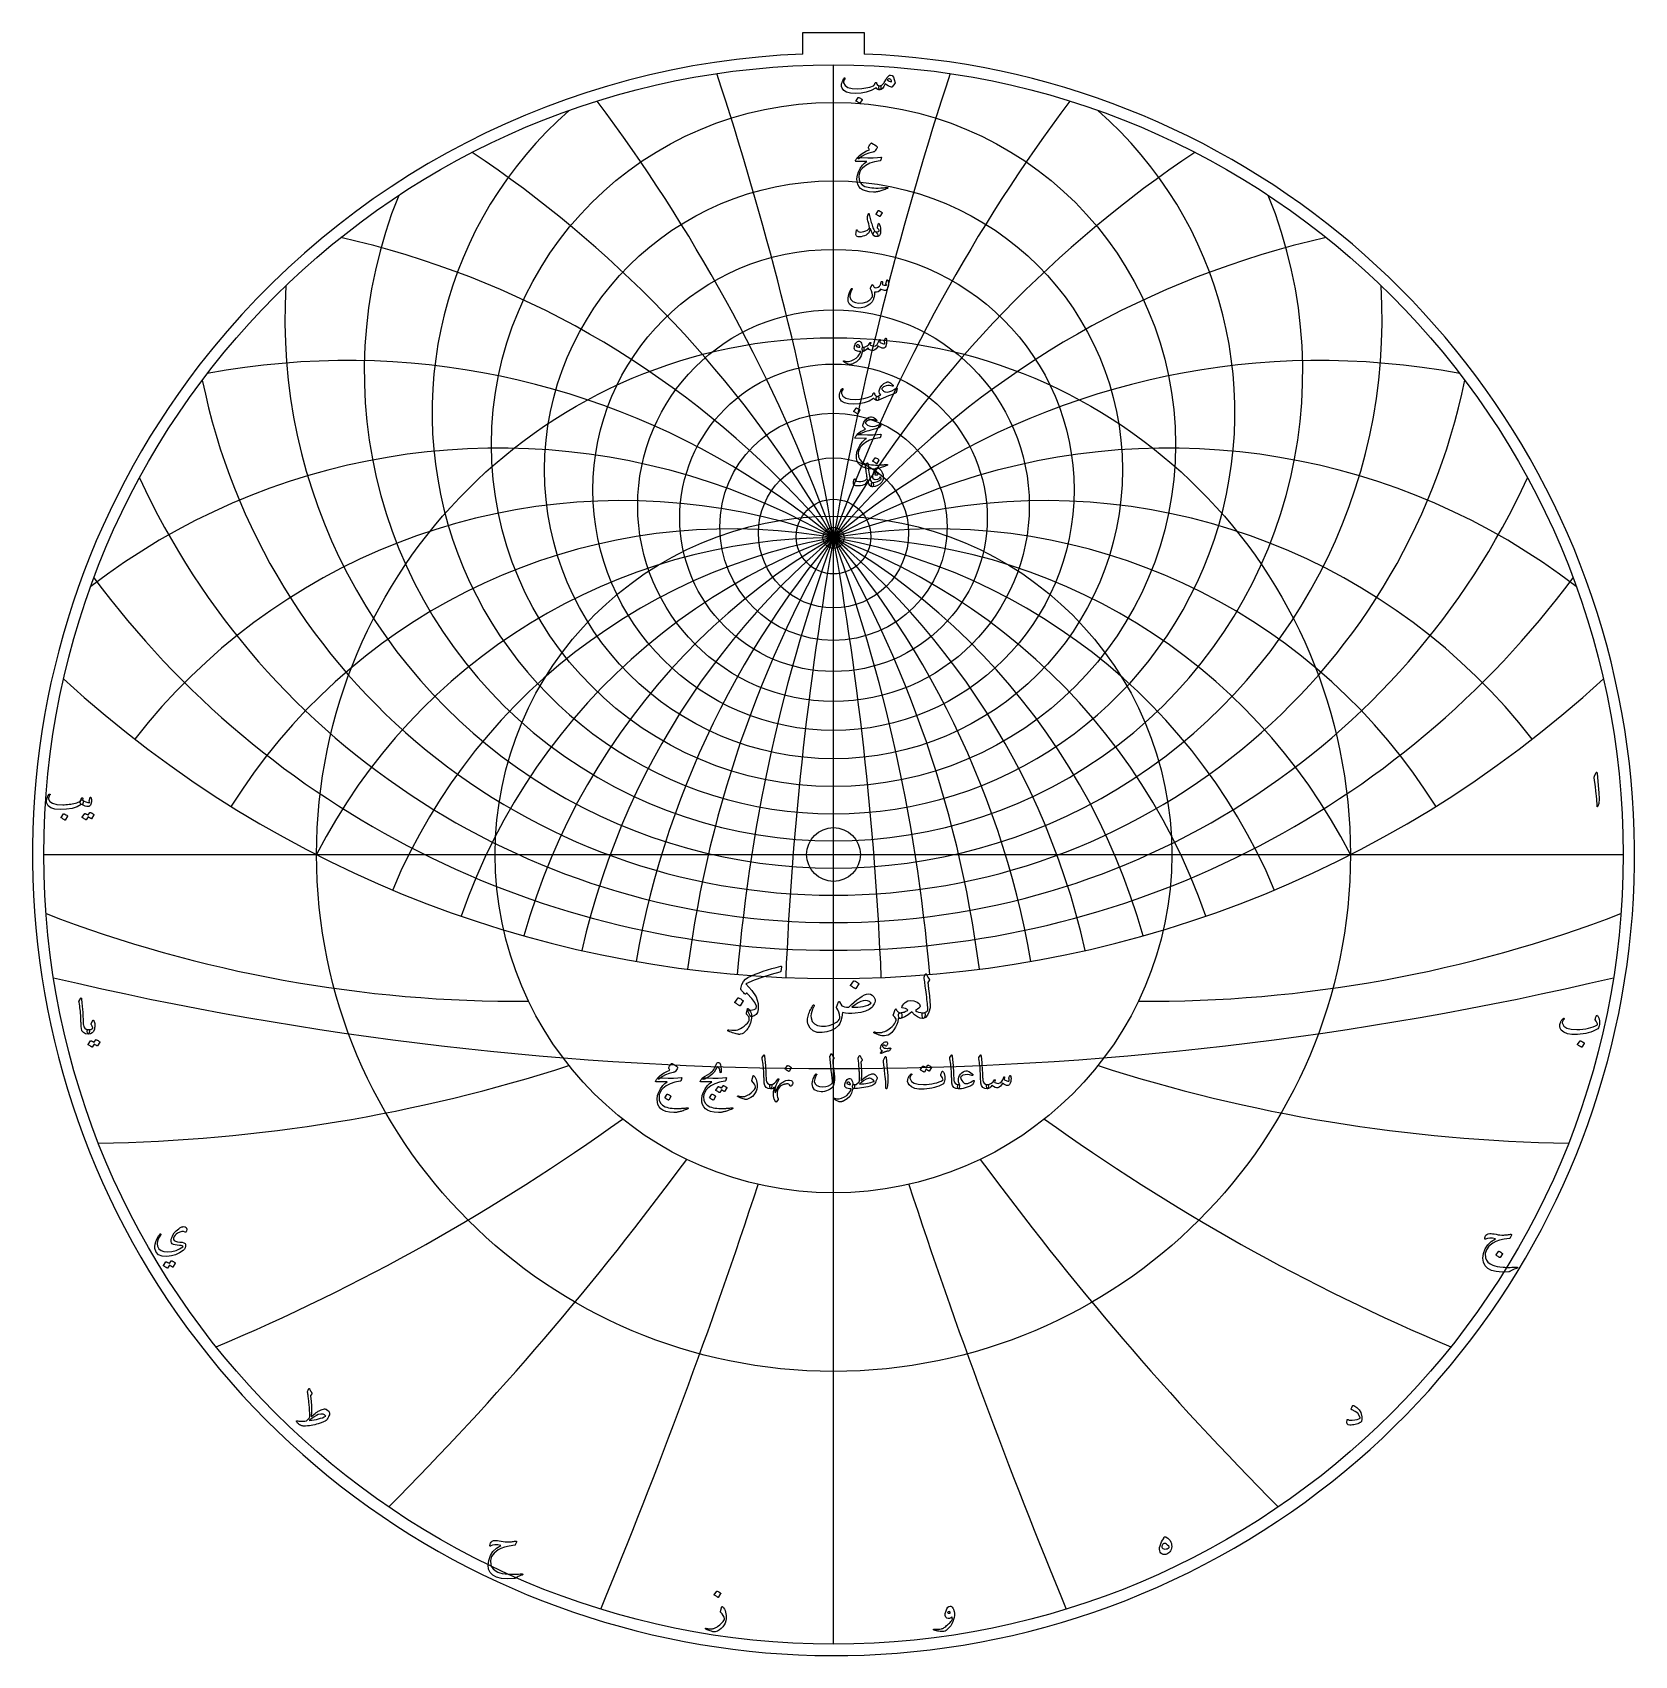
# Model space of a CAD drawing. Header units: millimetres. Extents: x -69 to 69, y -69 to 71.
import ezdxf

# ---------------------------------------------------------------- set-up
doc = ezdxf.new("R2010")
doc.units = ezdxf.units.MM
for name, color, linetype in [('CUT_INNER', 6, 'Continuous'), ('CUT_OUTER', 1, 'Continuous'), ('ENGRAVE', 7, 'Continuous'), ('ENGRAVE_FINE', 8, 'Continuous'), ('TEXT', 5, 'Continuous')]:
    doc.layers.add(name, color=color, linetype=linetype)

msp = doc.modelspace()

# ---------------------------------------------------------------- linework, layer by layer
at = {"layer": 'CUT_INNER'}
msp.add_circle((0, 0), 2.315, dxfattribs=at)
at = {"layer": 'CUT_OUTER'}
for points in [[(-2.6425, 70.7445), (2.6425, 70.7445), (2.6425, 68.8816)], [(-2.6425, 68.8816), (-2.6425, 70.7445)]]:
    msp.add_lwpolyline(points, dxfattribs=at)
for centre, radius, start, end in [((-0.0002, -0.0002), 68.9324, 142.382592, 87.802872), ((-0.0008, 0.001), 68.9312, 92.196291, 142.383048)]:
    msp.add_arc(centre, radius, start, end, dxfattribs=at)
at = {"layer": 'ENGRAVE'}
for points in [[(0, -67.95), (0, 67.95)], [(-67.95, 0), (67.95, 0)], [(0, -67.95), (0, -29.1157)]]:
    msp.add_lwpolyline(points, dxfattribs=at)
for centre, radius in [((0, 0), 67.95), ((0, 35.2868), 29.431), ((0, 33.1052), 24.8614), ((0, 31.3786), 20.7), ((0, 30.0234), 16.848), ((0, 0), 44.4794), ((0, 28.9801), 13.2292), ((0, 28.2065), 9.7825), ((0, 27.6729), 6.4573), ((0, 27.3601), 3.2097), ((0, 0), 29.1157), ((0, 27.257), 0.906)]:
    msp.add_circle(centre, radius, dxfattribs=at)
for centre, radius, start, end in [((0, 38.0422), 34.5416, 131.217225, 48.782775), ((0, 41.5428), 40.378, 157.921197, 22.078803), ((0, 46.0441), 47.2088, 176.459436, 3.540564), ((0, 51.941), 55.4416, 191.562988, 348.437012), ((0, 59.875), 65.7308, 204.693673, 335.306327), ((0, -22.6634), 49.9203, 27, 153), ((0, -22.6634), 49.9203, 27, 153), ((0, 70.958), 79.2018, 216.531385, 323.468615), ((0, 87.2956), 97.9742, 227.454482, 312.545518), ((-27.043, 100.9257), 113.5593, 248.988855, 270.408491), ((27.043, 100.9257), 113.5593, 269.591509, 291.011145), ((-65.1667, 112.872), 137.7142, 270.796913, 287.932622), ((65.1667, 112.872), 137.7142, 252.067378, 269.203087), ((-122.6791, 122.6791), 179.1053, 292.851886, 305.703668), ((122.6791, 122.6791), 179.1053, 234.296332, 247.148114), ((-225.1133, 129.9693), 263.7166, 315.111247, 323.679101), ((225.1133, 129.9693), 263.7166, 216.320899, 224.888753), ((-501.8118, 134.4601), 521.4144, 337.517258, 341.801185), ((501.8118, 134.4601), 521.4144, 198.198815, 202.482742)]:
    msp.add_arc(centre, radius, start, end, dxfattribs=at)
at = {"layer": 'ENGRAVE_FINE'}
for centre, radius, start, end in [((-283.1123, -22.6634), 287.4798, 2.406547, 18.21627), ((-283.1123, -22.6634), 287.4798, 2.406547, 18.21627), ((283.1123, -22.6634), 287.4798, 161.78373, 177.593453), ((283.1123, -22.6634), 287.4798, 161.78373, 177.593453), ((-137.155, -22.6634), 145.9573, 4.848037, 36.833298), ((-137.155, -22.6634), 145.9573, 4.848037, 36.833298), ((137.155, -22.6634), 145.9573, 143.166702, 175.151963), ((137.155, -22.6634), 145.9573, 143.166702, 175.151963), ((-86.4646, -22.6634), 99.8407, 7.361407, 56.318602), ((-86.4646, -22.6634), 99.8407, 7.361407, 56.318602), ((86.4646, -22.6634), 99.8407, 123.681398, 172.638593), ((86.4646, -22.6634), 99.8407, 123.681398, 172.638593), ((-59.4927, -22.6634), 77.6623, 9.987816, 77.288475), ((-59.4927, -22.6634), 77.6623, 9.987816, 77.288475), ((59.4927, -22.6634), 77.6623, 102.711525, 170.012184), ((59.4927, -22.6634), 77.6623, 102.711525, 170.012184), ((-41.8881, -22.6634), 65.1664, 12.775396, 100.613681), ((-41.8881, -22.6634), 65.1664, 12.775396, 100.613681), ((41.8881, -22.6634), 65.1664, 79.386319, 167.224604), ((41.8881, -22.6634), 65.1664, 79.386319, 167.224604), ((-28.8215, -22.6634), 57.643, 15.782919, 127.503789), ((-28.8215, -22.6634), 57.643, 15.782919, 127.503789), ((28.8215, -22.6634), 57.643, 52.496211, 164.217081), ((28.8215, -22.6634), 57.643, 52.496211, 164.217081), ((-18.1695, -22.6634), 53.1241, 19.084968, 142.149598), ((-18.1695, -22.6634), 53.1241, 19.084968, 142.149598), ((18.1695, -22.6634), 53.1241, 37.850402, 160.915032), ((18.1695, -22.6634), 53.1241, 37.850402, 160.915032), ((-8.8023, -22.6634), 50.6904, 22.779587, 148.066789), ((-8.8023, -22.6634), 50.6904, 22.779587, 148.066789), ((8.8023, -22.6634), 50.6904, 31.933211, 157.220413), ((8.8023, -22.6634), 50.6904, 31.933211, 157.220413), ((0, 273.3699), 291.7938, 256.701805, 283.298195)]:
    msp.add_arc(centre, radius, start, end, dxfattribs=at)
at = {"layer": 'TEXT'}
for points in [[(4.9187, 67.0754), (5.0445, 67.0307), (5.1488, 66.9046), (5.2314, 66.6972), (5.2924, 66.4083), (5.2947, 66.3875), (5.2934, 66.3691), (5.2887, 66.3533), (5.2804, 66.34), (5.0594, 66.0627), (5.044, 66.0459), (5.0262, 66.0356), (5.0059, 66.0318), (4.983, 66.0346), (4.8328, 66.0858), (4.6917, 66.1511), (4.5595, 66.2305), (4.4365, 66.3239), (4.3373, 66.0936), (4.2285, 65.9291), (4.1102, 65.8304), (3.9824, 65.7975), (3.9681, 65.8028), (3.9532, 65.8186), (3.9379, 65.845), (3.9221, 65.8819), (3.8977, 65.9733), (3.889, 66.0467), (3.8957, 66.1019), (3.9181, 66.1391), (3.9311, 66.1479), (3.9462, 66.1542), (3.9633, 66.1579), (3.9824, 66.1592), (4.0738, 66.1747), (4.1632, 66.2174), (4.2506, 66.2873), (4.336, 66.3842), (4.3734, 66.4405), (4.4294, 66.5329), (4.504, 66.6615), (4.5972, 66.8263), (4.6701, 66.9353), (4.7479, 67.0131), (4.8308, 67.0598), (4.9187, 67.0754)], [(0.9162, 66.8182), (0.9305, 66.8338), (0.9454, 66.8403), (0.9607, 66.8378), (0.9765, 66.8263), (0.9886, 66.8112), (0.9926, 66.7941), (0.9886, 66.775), (0.9765, 66.7539), (0.9152, 66.659), (0.876, 66.5711), (0.859, 66.4902), (0.864, 66.4164), (0.9898, 66.1737), (1.2347, 66.0045), (1.5986, 65.9085), (2.0816, 65.8859), (2.44, 65.9123), (2.7838, 65.9673), (3.1131, 66.0509), (3.4278, 66.1632), (3.4833, 66.1961), (3.5293, 66.2466), (3.5657, 66.3146), (3.5926, 66.4003), (3.6016, 66.4247), (3.6167, 66.4415), (3.6378, 66.4508), (3.6649, 66.4525), (3.6843, 66.4442), (3.6981, 66.4274), (3.7064, 66.402), (3.7091, 66.3681), (3.728, 66.2843), (3.7804, 66.2215), (3.8666, 66.1798), (3.9864, 66.1592), (4.0296, 66.1496), (4.0587, 66.125), (4.0738, 66.0853), (4.0748, 66.0306), (4.0602, 65.9286), (4.0407, 65.8558), (4.016, 65.8121), (3.9864, 65.7975), (3.8982, 65.8091), (3.8146, 65.8437), (3.7355, 65.9015), (3.6609, 65.9824), (3.6546, 65.9856), (3.6438, 65.9834), (3.6285, 65.9756), (3.6087, 65.9623), (3.2339, 65.7513), (2.825, 65.6006), (2.382, 65.5102), (1.9048, 65.48), (1.4638, 65.5102), (1.1212, 65.6006), (0.877, 65.7513), (0.7314, 65.9623), (0.6982, 66.0801), (0.6872, 66.2004), (0.6982, 66.3232), (0.7314, 66.4485), (0.7761, 66.565), (0.8218, 66.6655), (0.8685, 66.7499), (0.9162, 66.8182)], [(4.6294, 66.6816), (4.7047, 66.6188), (4.7901, 66.5671), (4.8856, 66.5264), (4.991, 66.4967), (4.9853, 66.5758), (4.9639, 66.6404), (4.927, 66.6904), (4.8745, 66.7258), (4.814, 66.7441), (4.7529, 66.7429), (4.6914, 66.722), (4.6294, 66.6816)], [(2.1338, 65.1505), (2.1389, 65.1555), (2.1459, 65.1586), (2.1549, 65.1596), (2.166, 65.1586), (2.2441, 65.1269), (2.3177, 65.0882), (2.3868, 65.0425), (2.4513, 64.9898), (2.4576, 64.9817), (2.4604, 64.9737), (2.4596, 64.9657), (2.4553, 64.9576), (2.2665, 64.6522), (2.2594, 64.6449), (2.2504, 64.6432), (2.2393, 64.6469), (2.2263, 64.6562), (2.215, 64.6643), (2.1971, 64.6763), (2.1728, 64.6924), (2.1419, 64.7125), (2.104, 64.7366), (2.0585, 64.7647), (2.0055, 64.7969), (1.945, 64.8331), (1.9369, 64.8391), (1.9329, 64.8451), (1.9329, 64.8511), (1.9369, 64.8572)], [(3.3917, 60.4487), (3.0405, 60.3571), (2.7306, 60.2388), (2.4619, 60.0939), (2.2343, 59.9223), (2.1994, 59.8959), (2.167, 59.8811), (2.1371, 59.8779), (2.1097, 59.8861), (2.0778, 59.9241), (2.0826, 59.9776), (2.1241, 60.0466), (2.2022, 60.1313), (2.3868, 60.2845), (2.599, 60.4226), (2.8389, 60.5457), (3.1063, 60.6537), (3.03, 60.7662), (3.0157, 60.7943), (3.0089, 60.8225), (3.0096, 60.8506), (3.0179, 60.8787), (3.0719, 60.986), (3.1214, 61.0746), (3.1664, 61.1447), (3.2068, 61.1962), (3.2327, 61.2206), (3.258, 61.2334), (3.2829, 61.2346), (3.3073, 61.2243), (3.4487, 61.1445), (3.5675, 61.0696), (3.6637, 60.9998), (3.7372, 60.935), (3.7516, 60.9141), (3.7583, 60.8878), (3.7576, 60.8559), (3.7493, 60.8184), (3.7234, 60.7599), (3.682, 60.6888), (3.625, 60.6052), (3.5524, 60.509), (3.5333, 60.4947), (3.5002, 60.4799), (3.4529, 60.4646), (3.3917, 60.4487)], [(2.4433, 59.9826), (2.9589, 59.9645), (3.4047, 59.9625), (3.7807, 59.9766), (4.0869, 60.0067), (4.0963, 60.0078), (4.1044, 60.0072), (4.1114, 60.0048), (4.117, 60.0007), (4.1211, 59.995), (4.1235, 59.9881), (4.1242, 59.98), (4.123, 59.9705), (4.1151, 59.9339), (4.1075, 59.9002), (4.1, 59.8696), (4.0929, 59.8419), (4.086, 59.8173), (4.0793, 59.7957), (4.0729, 59.7771), (4.0668, 59.7616), (4.0537, 59.7367), (4.0386, 59.7184), (4.0216, 59.7066), (4.0025, 59.7013), (3.5383, 59.6172), (3.1345, 59.4853), (2.7909, 59.3057), (2.5076, 59.0784), (2.3644, 58.9149), (2.2604, 58.7419), (2.1956, 58.5593), (2.17, 58.3671), (2.1946, 58.0655), (2.2926, 57.8196), (2.4639, 57.6295), (2.7085, 57.4951), (2.8353, 57.4544), (2.9747, 57.4208), (3.1267, 57.3941), (3.2912, 57.3746), (3.468, 57.3617), (3.6569, 57.3555), (3.8578, 57.3557), (4.0708, 57.3625), (4.1465, 57.3668), (4.221, 57.3715), (4.2942, 57.3768), (4.3662, 57.3826), (4.4364, 57.3889), (4.5043, 57.3956), (4.57, 57.4029), (4.6334, 57.4107), (4.6527, 57.4117), (4.6665, 57.4067), (4.6748, 57.3956), (4.6776, 57.3786), (4.6761, 57.3587), (4.6716, 57.3434), (4.664, 57.3326), (4.6535, 57.3263), (4.54, 57.2784), (4.4325, 57.2349), (4.331, 57.196), (4.2355, 57.1616), (4.1464, 57.1314), (4.0638, 57.1053), (3.9877, 57.0832), (3.9181, 57.0651), (3.8527, 57.0518), (3.789, 57.04), (3.7271, 57.0297), (3.6669, 57.0209), (3.6083, 57.0141), (3.5509, 57.0099), (3.4948, 57.0081), (3.4399, 57.0089), (3.0651, 57.038), (2.7527, 57.1013), (2.5026, 57.1987), (2.3147, 57.3303), (2.1768, 57.4949), (2.0806, 57.687), (2.0261, 57.9068), (2.0133, 58.1542), (2.0527, 58.4611), (2.1469, 58.7589), (2.2958, 59.0478), (2.4995, 59.3276), (2.5792, 59.4122), (2.6693, 59.4933), (2.77, 59.5709), (2.8813, 59.645), (1.9088, 59.6531), (1.8855, 59.6631), (1.8757, 59.6812), (1.8794, 59.7073), (1.8968, 59.7415), (1.9294, 59.7912), (1.959, 59.8359), (1.9857, 59.8756), (2.0093, 59.9103), (2.0299, 59.9396), (2.0475, 59.9635), (2.062, 59.9818), (2.0736, 59.9946), (2.0997, 59.9969), (2.17, 59.9956), (2.2845, 59.9909), (2.4433, 59.9826)], [(3.0802, 55.0631), (3.1033, 54.9577), (3.1284, 54.8506), (3.1556, 54.7417), (3.1847, 54.6311), (3.2158, 54.5182), (3.249, 54.4025), (3.2842, 54.2841), (3.3213, 54.1629), (3.3964, 53.9449), (3.465, 53.7812), (3.527, 53.6716), (3.5825, 53.6164), (3.631, 53.5835), (3.68, 53.537), (3.7295, 53.477), (3.7794, 53.4034), (3.8267, 53.3122), (3.8397, 53.2437), (3.8186, 53.1977), (3.7634, 53.1744), (3.5848, 53.1924), (3.4268, 53.311), (3.2894, 53.53), (3.1726, 53.8495), (3.1701, 53.8547), (3.1666, 53.8585), (3.1621, 53.8608), (3.1566, 53.8615), (3.1526, 53.8608), (3.1485, 53.8585), (3.1445, 53.8547), (3.1405, 53.8495), (3.1292, 53.7977), (3.1154, 53.743), (3.0991, 53.6852), (3.0802, 53.6244), (3.0596, 53.5669), (3.038, 53.5189), (3.0154, 53.4805), (2.9918, 53.4516), (2.9069, 53.3775), (2.8009, 53.312), (2.6738, 53.255), (2.5257, 53.2065), (2.375, 53.1706), (2.2444, 53.1553), (2.1338, 53.1605), (2.0434, 53.1864), (1.9661, 53.2512), (1.9309, 53.3652), (1.9379, 53.5285), (1.9872, 53.741), (1.9919, 53.748), (1.9982, 53.753), (2.006, 53.756), (2.0153, 53.757), (2.0264, 53.7558), (2.0354, 53.752), (2.0424, 53.7457), (2.0475, 53.7369), (2.0665, 53.6925), (2.0876, 53.6556), (2.1107, 53.6262), (2.1359, 53.6043), (2.2142, 53.5752), (2.3207, 53.5682), (2.4553, 53.5832), (2.6181, 53.6204), (2.7916, 53.6762), (2.9265, 53.739), (3.0227, 53.8088), (3.0802, 53.8856), (3.0898, 53.9635), (3.0742, 54.0966), (3.0335, 54.285), (2.9677, 54.5286), (2.9361, 54.6569), (2.9175, 54.7607), (2.9119, 54.8398), (2.9195, 54.8943), (2.9958, 55.1113), (3.0041, 55.1341), (3.0129, 55.1505), (3.0222, 55.1603), (3.032, 55.1635), (3.0441, 55.1573), (3.0561, 55.1384), (3.0682, 55.107), (3.0802, 55.0631)], [(3.8558, 55.4087), (3.8608, 55.4137), (3.8679, 55.4167), (3.8769, 55.4177), (3.8879, 55.4167), (3.9661, 55.3851), (4.0396, 55.3464), (4.1087, 55.3007), (4.1733, 55.2479), (4.1795, 55.2399), (4.1823, 55.2318), (4.1816, 55.2238), (4.1773, 55.2158), (3.9884, 54.9104), (3.9814, 54.9031), (3.9723, 54.9013), (3.9613, 54.9051), (3.9482, 54.9144), (3.9369, 54.9224), (3.9191, 54.9345), (3.8947, 54.9506), (3.8638, 54.9706), (3.8259, 54.9948), (3.7804, 55.0229), (3.7275, 55.055), (3.6669, 55.0912), (3.6589, 55.0972), (3.6549, 55.1033), (3.6549, 55.1093), (3.6589, 55.1153)], [(3.892, 53.7651), (3.8684, 53.8045), (3.8458, 53.8384), (3.8242, 53.8668), (3.8036, 53.8897), (3.7887, 53.9092), (3.7804, 53.9318), (3.7787, 53.9575), (3.7835, 53.9861), (3.8679, 54.2915), (3.8797, 54.3181), (3.895, 54.3257), (3.9138, 54.3141), (3.9362, 54.2835), (3.9698, 54.2184), (3.9985, 54.1398), (4.0221, 54.0476), (4.0407, 53.9419), (4.0515, 53.8404), (4.0557, 53.741), (4.0535, 53.6435), (4.0447, 53.5481), (4.0304, 53.4649), (4.0115, 53.3924), (3.9882, 53.3303), (3.9603, 53.2788), (3.9259, 53.2407), (3.8789, 53.2105), (3.8194, 53.1884), (3.7473, 53.1744), (3.6735, 53.1716), (3.6046, 53.1834), (3.5408, 53.2098), (3.4821, 53.2507), (3.4366, 53.3027), (3.4128, 53.3622), (3.4105, 53.4293), (3.4298, 53.5039), (3.4607, 53.5649), (3.4971, 53.6033), (3.5391, 53.6192), (3.5866, 53.6124), (3.6961, 53.586), (3.7915, 53.5832), (3.8729, 53.6041), (3.9402, 53.6485), (3.9417, 53.6603), (3.9342, 53.6837), (3.9176, 53.7186), (3.892, 53.7651)], [(4.5852, 49.4098), (4.5922, 49.4274), (4.6012, 49.44), (4.6123, 49.4475), (4.6253, 49.45), (4.6422, 49.448), (4.6565, 49.442), (4.6683, 49.4319), (4.6776, 49.4179), (4.7004, 49.3676), (4.7168, 49.3054), (4.7266, 49.231), (4.7298, 49.1446), (4.721, 49.0035), (4.6947, 48.8693), (4.6507, 48.7423), (4.5892, 48.6222), (4.5681, 48.5933), (4.545, 48.571), (4.5199, 48.5551), (4.4927, 48.5459), (4.3945, 48.5396), (4.2888, 48.5569), (4.1755, 48.5978), (4.0547, 48.6624), (3.953, 48.523), (3.8327, 48.4303), (3.6938, 48.3844), (3.5363, 48.3851), (3.5312, 48.3003), (3.5238, 48.2188), (3.5141, 48.1406), (3.5022, 48.0656), (3.488, 47.9934), (3.4715, 47.9235), (3.4528, 47.8558), (3.4318, 47.7904), (3.3831, 47.6723), (3.3173, 47.5633), (3.2344, 47.4634), (3.1345, 47.3724), (2.9006, 47.2167), (2.6532, 47.1072), (2.3923, 47.0439), (2.1178, 47.0268), (1.8086, 47.0688), (1.5642, 47.1785), (1.3846, 47.3561), (1.2699, 47.6015), (1.2543, 47.6899), (1.2518, 47.7944), (1.2623, 47.9149), (1.2859, 48.0516), (1.3239, 48.2013), (1.3774, 48.357), (1.4464, 48.5187), (1.5311, 48.6865), (1.5378, 48.697), (1.5461, 48.7046), (1.5559, 48.7091), (1.5672, 48.7106), (1.5785, 48.7096), (1.5883, 48.7066), (1.5966, 48.7016), (1.6034, 48.6945), (1.6079, 48.6842), (1.6094, 48.6734), (1.6079, 48.6621), (1.6034, 48.6503), (1.4959, 48.4271), (1.4266, 48.2435), (1.3954, 48.0995), (1.4025, 47.9953), (1.5039, 47.7655), (1.6637, 47.5985), (1.8817, 47.4942), (2.158, 47.4528), (2.5442, 47.4774), (2.8713, 47.5754), (3.139, 47.7467), (3.3475, 47.9913), (3.3467, 48.1525), (3.3203, 48.3228), (3.2683, 48.5021), (3.1907, 48.6905), (3.1809, 48.7096), (3.1757, 48.7267), (3.1749, 48.7418), (3.1787, 48.7548), (3.2003, 48.7996), (3.2209, 48.8417), (3.2405, 48.881), (3.259, 48.9176), (3.2766, 48.9508), (3.2932, 48.9804), (3.3088, 49.0061), (3.3233, 49.0281), (3.3316, 49.0374), (3.3404, 49.0411), (3.3497, 49.0394), (3.3595, 49.0321), (3.3645, 49.0266), (3.3716, 49.018), (3.3806, 49.0065), (3.3917, 48.9919), (3.4042, 48.9743), (3.4178, 48.9537), (3.4323, 48.9301), (3.4479, 48.9035), (3.4796, 48.8523), (3.5062, 48.8151), (3.5278, 48.792), (3.5444, 48.7829), (3.6488, 48.7742), (3.7533, 48.792), (3.8578, 48.8364), (3.9623, 48.9075), (4.0002, 48.9547), (4.0376, 49.0321), (4.0746, 49.1396), (4.111, 49.2772), (4.1145, 49.2903), (4.121, 49.3013), (4.1306, 49.3104), (4.1431, 49.3174), (4.1549, 49.3219), (4.1662, 49.3234), (4.177, 49.3219), (4.1873, 49.3174), (4.2026, 49.2923), (4.2084, 49.2451), (4.2047, 49.1758), (4.1913, 49.0843), (4.2725, 49.0346), (4.3591, 49.002), (4.4513, 48.9864), (4.549, 48.9879), (4.5477, 49.0173), (4.544, 49.0411), (4.5377, 49.0595), (4.5289, 49.0723), (4.5189, 49.0843), (4.5128, 49.0964), (4.5108, 49.1084), (4.5128, 49.1205)], [(2.4614, 43.2448), (2.3672, 42.914), (2.2092, 42.637), (1.9874, 42.4137), (1.7019, 42.2442), (1.6619, 42.227), (1.6225, 42.2115), (1.5836, 42.1978), (1.5451, 42.1859), (1.5075, 42.176), (1.4708, 42.1683), (1.4351, 42.1629), (1.4005, 42.1598), (1.3141, 42.1721), (1.1995, 42.217), (1.0569, 42.2946), (0.8861, 42.4049), (0.8678, 42.4207), (0.857, 42.436), (0.8537, 42.4509), (0.858, 42.4652), (0.8675, 42.4762), (0.8801, 42.4812), (0.8956, 42.4802), (0.9142, 42.4732), (1.0918, 42.4157), (1.291, 42.4159), (1.5117, 42.474), (1.7541, 42.5897), (1.952, 42.7241), (2.1158, 42.8821), (2.2454, 43.0637), (2.3408, 43.2689), (2.3401, 43.2762), (2.3378, 43.2819), (2.334, 43.2862), (2.3287, 43.289), (2.1904, 43.297), (2.0726, 43.3131), (1.9754, 43.3372), (1.8988, 43.3693), (1.8395, 43.4191), (1.8023, 43.4879), (1.7872, 43.5758), (1.7943, 43.6828), (1.7965, 43.697), (1.7993, 43.7114), (1.8026, 43.7261), (1.8063, 43.7411), (1.8106, 43.7565), (1.8154, 43.7727), (1.8207, 43.7897), (1.8264, 43.8074), (1.8736, 43.9221), (1.9309, 44.0173), (1.9982, 44.0929), (2.0756, 44.1489), (2.1547, 44.1796), (2.2273, 44.1791), (2.2933, 44.1474), (2.3529, 44.0846), (2.4049, 43.9972), (2.4443, 43.8958), (2.4712, 43.7802), (2.4855, 43.6506), (2.4934, 43.6508), (2.501, 43.6511), (2.5085, 43.6518), (2.5156, 43.6527), (2.5228, 43.6535), (2.5302, 43.6542), (2.5378, 43.6545), (2.5458, 43.6547), (2.5729, 43.6489), (2.594, 43.6316), (2.609, 43.6027), (2.6181, 43.5622), (2.6219, 43.5178), (2.6211, 43.4728), (2.6158, 43.4274), (2.606, 43.3814), (2.5932, 43.341), (2.5789, 43.3121), (2.5631, 43.2948), (2.5458, 43.289), (2.4694, 43.289), (2.4689, 43.2817), (2.4674, 43.2719), (2.4649, 43.2596), (2.4614, 43.2448)], [(2.2685, 43.6949), (2.2263, 43.7684), (2.1801, 43.8204), (2.1298, 43.8508), (2.0756, 43.8596), (2.0432, 43.8511), (2.0143, 43.8375), (1.9889, 43.8189), (1.9671, 43.7953), (1.96, 43.7828), (1.959, 43.7692), (1.9641, 43.7546), (1.9751, 43.7391), (2.0166, 43.7026), (2.0766, 43.6778), (2.1552, 43.6645), (2.2524, 43.6627), (2.2624, 43.6647), (2.2685, 43.6707), (2.2705, 43.6808), (2.2685, 43.6949)], [(4.4907, 44.4343), (4.4995, 44.4403), (4.5098, 44.4383), (4.5216, 44.4282), (4.5349, 44.4102), (4.5492, 44.3795), (4.56, 44.3358), (4.5673, 44.279), (4.5711, 44.2092), (4.5724, 44.1299), (4.5681, 44.0525), (4.5583, 43.9772), (4.543, 43.9038), (4.4983, 43.7612), (4.4485, 43.6587), (4.3938, 43.5964), (4.334, 43.5743), (4.1926, 43.5826), (4.0617, 43.6195), (3.9414, 43.6851), (3.8317, 43.7792), (3.7563, 43.6308), (3.6669, 43.515), (3.5634, 43.4319), (3.4459, 43.3814), (3.3226, 43.3704), (3.1978, 43.4015), (3.0714, 43.4748), (2.9436, 43.5904), (2.8401, 43.4585), (2.7386, 43.3643), (2.6392, 43.3078), (2.5417, 43.289), (2.5221, 43.3), (2.5036, 43.3332), (2.486, 43.3884), (2.4694, 43.4658), (2.4634, 43.5421), (2.4734, 43.5984), (2.4995, 43.6346), (2.5417, 43.6506), (2.7271, 43.6926), (2.8893, 43.7742), (3.0285, 43.8955), (3.1445, 44.0565), (3.1508, 44.0653), (3.1576, 44.0716), (3.1649, 44.0754), (3.1726, 44.0766), (3.1822, 44.0756), (3.1907, 44.0726), (3.1983, 44.0676), (3.2048, 44.0605), (3.2086, 44.0389), (3.1998, 44.0023), (3.1784, 43.9505), (3.1445, 43.8837), (3.189, 43.8322), (3.258, 43.7943), (3.3517, 43.7699), (3.47, 43.7591), (3.6174, 43.79), (3.7463, 43.8908), (3.8566, 44.0613), (3.9482, 44.3017), (3.9527, 44.314), (3.9583, 44.3227), (3.9648, 44.328), (3.9723, 44.3298), (3.9836, 44.3288), (3.9934, 44.3258), (4.0017, 44.3207), (4.0085, 44.3137), (4.0135, 44.3037), (4.0165, 44.2936), (4.0175, 44.2836), (4.0165, 44.2735), (3.9764, 44.1047), (4.0233, 44.0631), (4.0798, 44.0264), (4.1459, 43.9947), (4.2215, 43.9681), (4.2951, 43.9508), (4.3511, 43.947), (4.3895, 43.9568), (4.4104, 43.9802), (4.4171, 44.0158), (4.4134, 44.0666), (4.3991, 44.1324), (4.3742, 44.2132), (4.3785, 44.2361), (4.3993, 44.2806), (4.4367, 44.3466), (4.4907, 44.4343)], [(5.4692, 40.0773), (5.3889, 39.7558), (5.3798, 39.7402), (5.3648, 39.7256), (5.3437, 39.7121), (5.3165, 39.6995), (5.2564, 39.6783), (5.1925, 39.6548), (5.1248, 39.6291), (5.0533, 39.6011), (4.9781, 39.571), (4.8991, 39.5393), (4.8164, 39.5057), (4.7298, 39.4705), (3.8056, 39.0686), (3.7634, 39.0779), (3.7292, 39.1058), (3.7031, 39.1522), (3.685, 39.2173), (3.682, 39.2864), (3.7011, 39.3449), (3.7423, 39.3929), (3.8056, 39.4303), (3.8135, 39.4339), (3.8292, 39.4408), (3.8527, 39.451), (3.8839, 39.4644), (3.9227, 39.4809), (3.9688, 39.5001), (4.0222, 39.5221), (4.0828, 39.5468), (4.0047, 39.6269), (3.9553, 39.7146), (3.9344, 39.8098), (3.9422, 39.9125), (4.0196, 40.1569), (4.1512, 40.3636), (4.337, 40.5326), (4.5771, 40.664), (4.6296, 40.6763), (4.6907, 40.673), (4.7602, 40.6542), (4.8383, 40.6198), (4.9195, 40.5728), (4.9941, 40.5203), (5.0621, 40.4623), (5.1236, 40.3987), (5.141, 40.3754), (5.1488, 40.3535), (5.147, 40.3332), (5.1357, 40.3144), (5.1186, 40.2998), (5.0995, 40.2923), (5.0784, 40.2917), (5.0553, 40.2983), (4.935, 40.3362), (4.8072, 40.3535), (4.6718, 40.3503), (4.5289, 40.3264), (4.3996, 40.2877), (4.2968, 40.236), (4.2207, 40.1712), (4.1713, 40.0933), (4.1662, 40.0587), (4.1793, 40.019), (4.2104, 39.9743), (4.2597, 39.9246), (4.3159, 39.8793), (4.3722, 39.8442), (4.4284, 39.8191), (4.4847, 39.804), (4.6532, 39.7997), (4.8333, 39.8351), (5.0249, 39.9102), (5.2281, 40.025), (5.25, 40.0388), (5.2713, 40.0521), (5.2922, 40.065), (5.3125, 40.0773), (5.3321, 40.0888), (5.3507, 40.0994), (5.3683, 40.1089), (5.3849, 40.1174), (5.4308, 40.139), (5.4602, 40.1395), (5.473, 40.119), (5.4692, 40.0773)], [(0.7394, 40.0893), (0.7537, 40.1049), (0.7685, 40.1114), (0.7839, 40.1089), (0.7997, 40.0974), (0.8117, 40.0823), (0.8158, 40.0652), (0.8117, 40.0461), (0.7997, 40.025), (0.7384, 39.9301), (0.6992, 39.8422), (0.6821, 39.7613), (0.6872, 39.6875), (0.813, 39.4448), (1.0579, 39.2756), (1.4218, 39.1796), (1.9048, 39.157), (2.2632, 39.1834), (2.607, 39.2384), (2.9363, 39.322), (3.251, 39.4343), (3.3065, 39.4672), (3.3525, 39.5177), (3.3889, 39.5857), (3.4158, 39.6714), (3.4248, 39.6957), (3.4399, 39.7126), (3.461, 39.7219), (3.4881, 39.7236), (3.5074, 39.7153), (3.5213, 39.6985), (3.5295, 39.6731), (3.5323, 39.6392), (3.5511, 39.5554), (3.6036, 39.4926), (3.6898, 39.4509), (3.8096, 39.4303), (3.8528, 39.4207), (3.8819, 39.3961), (3.897, 39.3564), (3.898, 39.3017), (3.8834, 39.1997), (3.8638, 39.1269), (3.8392, 39.0832), (3.8096, 39.0686), (3.7214, 39.0802), (3.6378, 39.1148), (3.5587, 39.1726), (3.4841, 39.2535), (3.4778, 39.2567), (3.467, 39.2545), (3.4517, 39.2467), (3.4318, 39.2334), (3.0571, 39.0224), (2.6482, 38.8717), (2.2052, 38.7813), (1.728, 38.7511), (1.2869, 38.7813), (0.9444, 38.8717), (0.7002, 39.0224), (0.5546, 39.2334), (0.5214, 39.3512), (0.5104, 39.4715), (0.5214, 39.5943), (0.5546, 39.7196), (0.5993, 39.8361), (0.645, 39.9366), (0.6917, 40.021), (0.7394, 40.0893)], [(1.957, 38.4216), (1.9621, 38.4266), (1.9691, 38.4297), (1.9781, 38.4307), (1.9892, 38.4297), (2.0673, 38.398), (2.1409, 38.3593), (2.21, 38.3136), (2.2745, 38.2609), (2.2808, 38.2528), (2.2835, 38.2448), (2.2828, 38.2368), (2.2785, 38.2287), (2.0896, 37.9233), (2.0826, 37.916), (2.0736, 37.9143), (2.0625, 37.918), (2.0495, 37.9273), (2.0382, 37.9354), (2.0203, 37.9474), (1.996, 37.9635), (1.9651, 37.9836), (1.9271, 38.0077), (1.8817, 38.0358), (1.8287, 38.068), (1.7682, 38.1042), (1.7601, 38.1102), (1.7561, 38.1162), (1.7561, 38.1222), (1.7601, 38.1283)], [(4.0768, 37.0262), (4.0801, 36.9979), (4.0617, 36.9449), (4.0218, 36.8673), (3.9603, 36.765), (3.9472, 36.7485), (3.9321, 36.7349), (3.9151, 36.7243), (3.896, 36.7168), (3.6388, 36.646), (3.4097, 36.5822), (3.2088, 36.5254), (3.036, 36.4757), (2.8913, 36.4333), (2.7748, 36.3983), (2.6864, 36.371), (2.6261, 36.3511), (2.1399, 36.1341), (2.1057, 36.1316), (2.0796, 36.1361), (2.0615, 36.1477), (2.0515, 36.1663), (2.0512, 36.1731), (2.0545, 36.1813), (2.0613, 36.1911), (2.0716, 36.2024), (2.1705, 36.2954), (2.3187, 36.3933), (2.5161, 36.4963), (2.7628, 36.6043), (2.6957, 36.6616), (2.6392, 36.7168), (2.5932, 36.7701), (2.5578, 36.8213), (2.536, 36.8773), (2.5307, 36.9449), (2.542, 37.024), (2.5699, 37.1146), (2.6151, 37.2091), (2.6784, 37.3035), (2.7597, 37.398), (2.8592, 37.4924), (2.9674, 37.574), (3.0712, 37.63), (3.1704, 37.6604), (3.2651, 37.6652), (3.3934, 37.6393), (3.5092, 37.5858), (3.6124, 37.5047), (3.7031, 37.3959), (3.7111, 37.3824), (3.7151, 37.3698), (3.7151, 37.3583), (3.7111, 37.3477), (3.7023, 37.3379), (3.692, 37.3327), (3.6802, 37.3319), (3.6669, 37.3357), (3.6078, 37.3545), (3.5509, 37.3708), (3.4963, 37.3846), (3.4439, 37.3959), (3.394, 37.4045), (3.3469, 37.41), (3.3026, 37.4125), (3.2611, 37.412), (3.088, 37.3917), (2.9426, 37.3427), (2.8248, 37.2651), (2.7346, 37.1589), (2.8306, 37.0325), (2.9376, 36.9388), (3.0556, 36.8778), (3.1847, 36.8494), (3.3768, 36.8474), (3.5835, 36.8776), (3.8048, 36.9398), (4.0407, 37.0343), (4.0504, 37.0368), (4.0597, 37.0363), (4.0685, 37.0328), (4.0768, 37.0262)], [(2.4091, 36.1462), (2.9247, 36.1281), (3.3706, 36.1261), (3.7465, 36.1401), (4.0527, 36.1703), (4.0621, 36.1714), (4.0703, 36.1708), (4.0772, 36.1684), (4.0828, 36.1643), (4.087, 36.1586), (4.0894, 36.1517), (4.09, 36.1435), (4.0889, 36.1341), (4.081, 36.0975), (4.0733, 36.0638), (4.0659, 36.0332), (4.0587, 36.0055), (4.0518, 35.9809), (4.0452, 35.9593), (4.0388, 35.9407), (4.0326, 35.9252), (4.0196, 35.9003), (4.0045, 35.882), (3.9874, 35.8702), (3.9683, 35.8649), (3.5042, 35.7807), (3.1003, 35.6489), (2.7567, 35.4693), (2.4734, 35.242), (2.3303, 35.0785), (2.2263, 34.9055), (2.1615, 34.7229), (2.1359, 34.5307), (2.1605, 34.2291), (2.2584, 33.9832), (2.4297, 33.7931), (2.6743, 33.6587), (2.8012, 33.618), (2.9406, 33.5844), (3.0925, 33.5577), (3.257, 33.5381), (3.4338, 33.5253), (3.6227, 33.5191), (3.8236, 33.5193), (4.0366, 33.5261), (4.1124, 33.5304), (4.1868, 33.5351), (4.26, 33.5404), (4.332, 33.5462), (4.4022, 33.5525), (4.4701, 33.5592), (4.5358, 33.5665), (4.5992, 33.5743), (4.6186, 33.5753), (4.6324, 33.5703), (4.6407, 33.5592), (4.6434, 33.5422), (4.6419, 33.5223), (4.6374, 33.507), (4.6299, 33.4962), (4.6193, 33.4899), (4.5058, 33.4419), (4.3983, 33.3985), (4.2968, 33.3596), (4.2014, 33.3252), (4.1122, 33.295), (4.0296, 33.2689), (3.9535, 33.2468), (3.8839, 33.2287), (3.8185, 33.2154), (3.7548, 33.2036), (3.6929, 33.1933), (3.6328, 33.1845), (3.5741, 33.1777), (3.5167, 33.1735), (3.4606, 33.1717), (3.4057, 33.1725), (3.031, 33.2016), (2.7185, 33.2649), (2.4684, 33.3623), (2.2805, 33.4939), (2.1426, 33.6584), (2.0464, 33.8506), (1.9919, 34.0703), (1.9791, 34.3177), (2.0186, 34.6247), (2.1128, 34.9225), (2.2617, 35.2114), (2.4654, 35.4912), (2.545, 35.5758), (2.6352, 35.6569), (2.7359, 35.7345), (2.8471, 35.8086), (1.8747, 35.8167), (1.8513, 35.8267), (1.8415, 35.8448), (1.8453, 35.8709), (1.8626, 35.9051), (1.8952, 35.9548), (1.9249, 35.9995), (1.9515, 36.0392), (1.9751, 36.0738), (1.9957, 36.1032), (2.0133, 36.1271), (2.0279, 36.1454), (2.0394, 36.1582), (2.0655, 36.1605), (2.1359, 36.1592), (2.2504, 36.1545), (2.4091, 36.1462)], [(3.3434, 32.0111), (3.3726, 31.9971), (3.3957, 31.975), (3.4128, 31.9448), (3.4238, 31.9066), (3.4311, 31.8594), (3.4328, 31.8142), (3.4291, 31.771), (3.4198, 31.7298), (3.406, 31.6947), (3.3886, 31.6696), (3.3678, 31.6545), (3.3434, 31.6495), (3.2231, 31.6829), (3.1234, 31.767), (3.0443, 31.9019), (2.9858, 32.0875), (2.9782, 32.1195), (2.9717, 32.1473), (2.9662, 32.1707), (2.9617, 32.19), (2.9582, 32.2049), (2.9556, 32.2156), (2.9541, 32.222), (2.9536, 32.2241), (2.9476, 32.2359), (2.9416, 32.2392), (2.9355, 32.2339), (2.9295, 32.2201), (2.8612, 32.0659), (2.7849, 31.9448), (2.7005, 31.8569), (2.608, 31.8022), (2.4739, 31.76), (2.3167, 31.7339), (2.1364, 31.7238), (1.9329, 31.7298), (1.797, 31.7718), (1.723, 31.8735), (1.7106, 32.035), (1.7601, 32.2563), (1.7714, 32.2829), (1.7852, 32.3025), (1.8016, 32.315), (1.8204, 32.3206), (1.839, 32.3188), (1.8546, 32.3095), (1.8671, 32.2927), (1.8767, 32.2683), (1.897, 32.2163), (1.9219, 32.1769), (1.9513, 32.15), (1.9852, 32.1357), (2.1753, 32.1066), (2.3559, 32.1036), (2.5269, 32.1267), (2.6884, 32.1759), (2.7585, 32.2126), (2.816, 32.2623), (2.861, 32.3251), (2.8934, 32.4009), (2.8913, 32.4368), (2.8813, 32.5205), (2.8632, 32.6518), (2.8371, 32.8309), (2.8238, 32.9267), (2.812, 33.0133), (2.8017, 33.0905), (2.7929, 33.1584), (2.7854, 33.2166), (2.7788, 33.2644), (2.7733, 33.302), (2.7688, 33.3292), (2.765, 33.3709), (2.7658, 33.4076), (2.771, 33.4392), (2.7808, 33.4658), (2.7964, 33.4989), (2.811, 33.5296), (2.8245, 33.5581), (2.8371, 33.5844), (2.8484, 33.6084), (2.8582, 33.6301), (2.8665, 33.6496), (2.8733, 33.6668), (2.8803, 33.6806), (2.8893, 33.6899), (2.9004, 33.6947), (2.9134, 33.6949), (2.9278, 33.6894), (2.9386, 33.6808), (2.9458, 33.6693), (2.9496, 33.6547), (2.9741, 33.4491), (2.9993, 33.2544), (3.0253, 33.0704), (3.0521, 32.8972), (3.0793, 32.7348), (3.1068, 32.5833), (3.1346, 32.4425), (3.1626, 32.3125), (3.1965, 32.1912), (3.2379, 32.1005), (3.2869, 32.0405), (3.3434, 32.0111)], [(3.5926, 34.141), (3.5976, 34.146), (3.6046, 34.149), (3.6137, 34.15), (3.6247, 34.149), (3.7028, 34.1174), (3.7764, 34.0787), (3.8455, 34.033), (3.91, 33.9802), (3.9163, 33.9722), (3.9191, 33.9641), (3.9183, 33.9561), (3.9141, 33.9481), (3.7252, 33.6427), (3.7182, 33.6354), (3.7091, 33.6336), (3.6981, 33.6374), (3.685, 33.6467), (3.6737, 33.6547), (3.6559, 33.6668), (3.6315, 33.6828), (3.6006, 33.7029), (3.5627, 33.7271), (3.5172, 33.7552), (3.4642, 33.7873), (3.4037, 33.8235), (3.3957, 33.8295), (3.3917, 33.8356), (3.3917, 33.8416), (3.3957, 33.8476)], [(3.8056, 33.293), (3.8332, 33.289), (3.8638, 33.277), (3.8975, 33.2569), (3.9342, 33.2288), (4.0911, 33.0615), (4.2004, 32.8731), (4.2619, 32.6636), (4.2757, 32.4331), (4.2634, 32.313), (4.2386, 32.206), (4.2011, 32.1121), (4.1512, 32.0312), (3.9892, 31.8642), (3.8005, 31.7449), (3.5853, 31.6733), (3.3434, 31.6495), (3.3191, 31.6552), (3.2982, 31.6726), (3.2809, 31.7015), (3.2671, 31.7419), (3.2619, 31.7642), (3.2585, 31.7871), (3.2569, 31.8105), (3.257, 31.8343), (3.2584, 31.8579), (3.2605, 31.8805), (3.2634, 31.9021), (3.2671, 31.9227), (3.2779, 31.9584), (3.2942, 31.985), (3.3161, 32.0026), (3.3434, 32.0111), (3.579, 32.0428), (3.7835, 32.1015), (3.9568, 32.1874), (4.0989, 32.3005), (4.0921, 32.357), (4.0838, 32.4019), (4.0741, 32.4353), (4.0628, 32.4572), (4.0492, 32.476), (4.0366, 32.4883), (4.0251, 32.4941), (4.0145, 32.4934), (4.0072, 32.4908), (4.0015, 32.4873), (3.9972, 32.4828), (3.9944, 32.4773), (3.9558, 32.3979), (3.908, 32.3366), (3.8513, 32.2934), (3.7855, 32.2683), (3.5943, 32.2535), (3.463, 32.3055), (3.3914, 32.4243), (3.3796, 32.6099), (3.3957, 32.7164), (3.4278, 32.8269), (3.476, 32.9414), (3.5403, 33.06), (3.6082, 33.1619), (3.675, 33.2348), (3.7408, 33.2785), (3.8056, 33.293)], [(3.673, 32.859), (3.633, 32.8477), (3.6016, 32.8179), (3.5788, 32.7694), (3.5645, 32.7023), (3.5647, 32.6918), (3.5655, 32.6842), (3.5667, 32.6797), (3.5685, 32.6782), (3.6089, 32.6684), (3.6498, 32.6631), (3.6913, 32.6624), (3.7332, 32.6662), (3.7702, 32.6739), (3.8005, 32.6852), (3.8244, 32.7001), (3.8417, 32.7184), (3.7965, 32.7829), (3.7533, 32.8279), (3.7121, 32.8533), (3.673, 32.859)], [(65.5923, 6.9907), (65.6333, 7.07), (65.6663, 7.0979), (65.6912, 7.0743), (65.708, 6.9993), (65.8066, 5.9491), (65.8653, 5.3045), (65.8784, 4.7896), (65.846, 4.4044), (65.7681, 4.1488), (65.7539, 4.1279), (65.7413, 4.1166), (65.7303, 4.115), (65.7209, 4.1231), (65.7134, 4.1357), (65.708, 4.152), (65.7048, 4.1721), (65.7038, 4.1959), (65.7038, 4.3816), (65.6952, 4.5785), (65.678, 4.7867), (65.6523, 5.0061), (65.6467, 5.0634), (65.6298, 5.2183), (65.6017, 5.4706), (65.5623, 5.8205), (65.468, 6.5964), (65.4659, 6.6376), (65.468, 6.6757), (65.4744, 6.7105), (65.4852, 6.7421)], [(-64.6279, 4.6846), (-64.6237, 4.6825), (-64.6198, 4.6803), (-64.6162, 4.6782), (-64.6129, 4.676), (-64.6095, 4.6736), (-64.6059, 4.6707), (-64.602, 4.6672), (-64.5979, 4.6632), (-64.5633, 4.6224), (-64.5496, 4.5646), (-64.5569, 4.4896), (-64.585, 4.3974), (-64.611, 4.3414), (-64.6375, 4.3063), (-64.6646, 4.2921), (-64.6922, 4.2988), (-64.7061, 4.3055), (-64.7179, 4.3085), (-64.7275, 4.3077), (-64.735, 4.3031), (-65.0865, 4.1107), (-65.5066, 3.9752), (-65.9952, 3.8964), (-66.5525, 3.8745), (-67.0031, 3.913), (-67.3433, 4.0159), (-67.5732, 4.1831), (-67.6927, 4.4145), (-67.7112, 4.5239), (-67.7152, 4.6332), (-67.7047, 4.7425), (-67.6798, 4.8518), (-67.6458, 4.9485), (-67.6037, 5.0372), (-67.5536, 5.1178), (-67.4955, 5.1904), (-67.4845, 5.1995), (-67.473, 5.2054), (-67.4609, 5.2081), (-67.4483, 5.2075), (-67.4366, 5.2025), (-67.4269, 5.1958), (-67.4194, 5.1874), (-67.4141, 5.1775), (-67.4116, 5.1679), (-67.413, 5.1561), (-67.4181, 5.1422), (-67.4269, 5.1261), (-67.4891, 5.035), (-67.5298, 4.9461), (-67.5491, 4.8593), (-67.5469, 4.7746), (-67.4451, 4.5624), (-67.2083, 4.4103), (-66.8365, 4.3181), (-66.3296, 4.286), (-66.1904, 4.2881), (-66.0515, 4.2945), (-65.9129, 4.3052), (-65.7745, 4.3202), (-65.6372, 4.3395), (-65.5018, 4.3631), (-65.3682, 4.391), (-65.2365, 4.4231), (-65.1087, 4.4596), (-65.004, 4.496), (-64.9223, 4.5324), (-64.8636, 4.5689), (-64.841, 4.5882), (-64.8202, 4.6117), (-64.8013, 4.6396), (-64.7843, 4.6717), (-64.7684, 4.7076), (-64.7527, 4.7467), (-64.7373, 4.7891), (-64.7222, 4.8346), (-64.7163, 4.8486), (-64.7072, 4.8603), (-64.6948, 4.87), (-64.6793, 4.8775), (-64.6627, 4.8815), (-64.6471, 4.8807), (-64.6327, 4.8751), (-64.6193, 4.8646), (-64.6086, 4.8502), (-64.6021, 4.8325), (-64.6, 4.8116), (-64.6021, 4.7875)], [(-64.7565, 4.3417), (-64.8031, 4.3859), (-64.8272, 4.4413), (-64.8288, 4.508), (-64.8079, 4.586), (-64.7626, 4.6559), (-64.7211, 4.6985), (-64.6833, 4.7138), (-64.6493, 4.7017), (-64.4886, 4.5954), (-64.3278, 4.5206), (-64.1671, 4.4775), (-64.0063, 4.466), (-64.0007, 4.4671), (-63.9967, 4.4703), (-63.9943, 4.4756), (-63.9935, 4.4831), (-63.9975, 4.4973), (-64.0095, 4.5185), (-64.0296, 4.5466), (-64.0578, 4.5817), (-64.0631, 4.5924), (-64.0663, 4.6032), (-64.0674, 4.6139), (-64.0663, 4.6246), (-63.9635, 4.9204), (-63.9586, 4.9316), (-63.9527, 4.9396), (-63.9458, 4.9445), (-63.9377, 4.9461), (-63.9297, 4.9447), (-63.9227, 4.9407), (-63.9168, 4.934), (-63.912, 4.9246), (-63.8799, 4.8285), (-63.8606, 4.7328), (-63.8542, 4.6377), (-63.8606, 4.5431), (-63.8815, 4.4255), (-63.9099, 4.3299), (-63.9458, 4.2562), (-63.9892, 4.2045), (-64.0221, 4.1761), (-64.0524, 4.1552), (-64.08, 4.1418), (-64.1049, 4.1359), (-64.2485, 4.1327), (-64.405, 4.1659), (-64.5743, 4.2356), (-64.7565, 4.3417)], [(-66.2524, 3.493), (-66.2471, 3.4983), (-66.2396, 3.5015), (-66.2299, 3.5026), (-66.2181, 3.5015), (-66.1348, 3.4678), (-66.0563, 3.4265), (-65.9826, 3.3778), (-65.9138, 3.3215), (-65.9071, 3.3129), (-65.9042, 3.3044), (-65.905, 3.2958), (-65.9095, 3.2872), (-66.111, 2.9614), (-66.1185, 2.9537), (-66.1281, 2.9518), (-66.1399, 2.9558), (-66.1538, 2.9657), (-66.1659, 2.9743), (-66.1849, 2.9872), (-66.2109, 3.0043), (-66.2439, 3.0257), (-66.2843, 3.0515), (-66.3328, 3.0815), (-66.3893, 3.1158), (-66.4539, 3.1543), (-66.4625, 3.1608), (-66.4667, 3.1672), (-66.4667, 3.1736), (-66.4625, 3.1801)], [(-63.9935, 3.613), (-63.9881, 3.6183), (-63.9806, 3.6216), (-63.971, 3.6226), (-63.9592, 3.6216), (-63.917, 3.6057), (-63.8761, 3.5883), (-63.8366, 3.5693), (-63.7984, 3.5487), (-63.7613, 3.5262), (-63.725, 3.5015), (-63.6895, 3.4747), (-63.6548, 3.4458), (-63.6481, 3.437), (-63.6452, 3.4276), (-63.646, 3.4177), (-63.6505, 3.4072), (-63.8563, 3.0815), (-63.8619, 3.0772), (-63.8702, 3.0772), (-63.8812, 3.0815), (-63.8949, 3.09), (-63.9043, 3.0979), (-63.9195, 3.1088), (-63.9407, 3.1226), (-63.9677, 3.1393), (-64.001, 3.1593), (-64.0406, 3.1827), (-64.0867, 3.2097), (-64.1392, 3.2401), (-64.3021, 2.9872), (-64.3096, 2.9794), (-64.3192, 2.9775), (-64.331, 2.9815), (-64.345, 2.9914), (-64.357, 3), (-64.376, 3.0129), (-64.402, 3.03), (-64.435, 3.0515), (-64.4754, 3.0772), (-64.5239, 3.1072), (-64.5804, 3.1415), (-64.645, 3.1801), (-64.6517, 3.1865), (-64.6547, 3.1929), (-64.6538, 3.1993), (-64.6493, 3.2058), (-64.4393, 3.5187), (-64.4339, 3.524), (-64.4264, 3.5273), (-64.4168, 3.5283), (-64.405, 3.5273), (-64.3691, 3.5156), (-64.3342, 3.5021), (-64.3005, 3.4867), (-64.2678, 3.4694), (-64.2362, 3.4505), (-64.2056, 3.4303), (-64.1762, 3.4087), (-64.1478, 3.3858)], [(-4.4767, -9.6729), (-4.5463, -10.0533), (-4.555, -10.0731), (-4.5704, -10.0895), (-4.5925, -10.1026), (-4.6213, -10.1123), (-5.3584, -10.3236), (-6.0908, -10.561), (-6.8185, -10.8246), (-7.5415, -11.1142), (-7.0184, -11.6936), (-6.6654, -12.2582), (-6.4826, -12.808), (-6.4699, -13.3432), (-6.5348, -13.5846), (-6.6547, -13.7678), (-6.8295, -13.8927), (-7.0592, -13.9594), (-7.1035, -13.9507), (-7.1503, -13.9085), (-7.1999, -13.8328), (-7.2521, -13.7236), (-7.3044, -13.5913), (-7.3325, -13.4892), (-7.3365, -13.4172), (-7.3164, -13.3753), (-7.3044, -13.369), (-7.2896, -13.366), (-7.2722, -13.3663), (-7.2521, -13.37), (-7.1158, -13.3871), (-6.9695, -13.374), (-6.8131, -13.3308), (-6.6467, -13.2575), (-6.6366, -13.0354), (-6.7619, -12.7444), (-7.0224, -12.3844), (-7.4182, -11.9554), (-7.44, -11.939), (-7.4624, -11.9327), (-7.4856, -11.9364), (-7.5093, -11.9501), (-7.5575, -11.9876), (-7.5863, -12.005), (-7.6138, -12.009), (-7.6399, -11.9996), (-7.6647, -11.9769), (-7.7231, -11.9107), (-7.7752, -11.8516), (-7.8209, -11.7996), (-7.8603, -11.7545), (-7.8933, -11.7165), (-7.9199, -11.6855), (-7.9401, -11.6616), (-7.954, -11.6447), (-7.9695, -11.6165), (-7.9782, -11.5857), (-7.9802, -11.5523), (-7.9755, -11.5161), (-7.877, -11.1886), (-7.7424, -10.924), (-7.5716, -10.7224), (-7.3647, -10.5838), (-7.0552, -10.4374), (-6.7324, -10.2985), (-6.3962, -10.1669), (-6.0466, -10.0426), (-5.6842, -9.9257), (-5.3098, -9.8162), (-4.9234, -9.7141), (-4.5249, -9.6193), (-4.4978, -9.6146), (-4.4807, -9.622), (-4.4736, -9.6414), (-4.4767, -9.6729)], [(1.7387, -10.8785), (1.7454, -10.8718), (1.7548, -10.8678), (1.7668, -10.8664), (1.7816, -10.8678), (1.8857, -10.91), (1.9838, -10.9615), (2.0759, -11.0225), (2.162, -11.0928), (2.1704, -11.1035), (2.174, -11.1142), (2.173, -11.1249), (2.1673, -11.1357), (1.9155, -11.5429), (1.9061, -11.5526), (1.8941, -11.5549), (1.8793, -11.5499), (1.8619, -11.5375), (1.8469, -11.5268), (1.8231, -11.5107), (1.7906, -11.4893), (1.7494, -11.4625), (1.6988, -11.4304), (1.6382, -11.3928), (1.5676, -11.35), (1.4869, -11.3018), (1.4761, -11.2937), (1.4708, -11.2857), (1.4708, -11.2776), (1.4761, -11.2696)], [(7.804, -10.5623), (7.8402, -10.4749), (7.8683, -10.4056), (7.8884, -10.3544), (7.9005, -10.3212), (7.9098, -10.3001), (7.9219, -10.2851), (7.9366, -10.276), (7.954, -10.273), (7.9738, -10.2764), (7.9902, -10.2864), (8.0033, -10.3032), (8.013, -10.3266), (8.0575, -10.4415), (8.1108, -10.5449), (8.1727, -10.637), (8.2434, -10.7177), (8.2631, -10.7435), (8.2688, -10.7727), (8.2605, -10.8051), (8.238, -10.841), (8.1201, -11.0071), (8.1282, -11.0814), (8.1362, -11.1544), (8.1443, -11.2261), (8.1523, -11.2964), (8.1603, -11.3654), (8.1684, -11.433), (8.1764, -11.4993), (8.1844, -11.5643), (8.2585, -12.1657), (8.3037, -12.6359), (8.3201, -12.9748), (8.3077, -13.1824), (8.2065, -13.5592), (8.0746, -13.8375), (7.9119, -14.0173), (7.7183, -14.0987), (7.7129, -14.0987), (7.7076, -14.0987), (7.7022, -14.0987), (7.6969, -14.0987), (7.665, -14.0685), (7.6446, -13.9995), (7.6356, -13.8917), (7.6379, -13.745), (7.6429, -13.6908), (7.658, -13.6513), (7.6831, -13.6265), (7.7183, -13.6164), (7.8543, -13.5893), (7.9674, -13.5401), (8.0579, -13.4688), (8.1255, -13.3753), (8.121, -13.2631), (8.1128, -13.1356), (8.1009, -12.9926), (8.0853, -12.8342), (8.0664, -12.661), (8.0445, -12.4738), (8.0195, -12.2726), (7.9916, -12.0572), (7.9658, -11.8456), (7.942, -11.6554), (7.9202, -11.4866), (7.9005, -11.3393), (7.8834, -11.2134), (7.8697, -11.1089), (7.8593, -11.0258), (7.8522, -10.9642), (7.7987, -10.6588), (7.797, -10.6287), (7.7973, -10.6025), (7.7997, -10.5804), (7.804, -10.5623)], [(-64.7753, -12.3707), (-64.767, -12.3578), (-64.7592, -12.3493), (-64.752, -12.345), (-64.7453, -12.345), (-64.7351, -12.3506), (-64.726, -12.3675), (-64.718, -12.3956), (-64.711, -12.435), (-64.6757, -12.7551), (-64.6467, -13.0512), (-64.6242, -13.3231), (-64.6081, -13.5709), (-64.5978, -13.7828), (-64.5883, -13.9727), (-64.5796, -14.1407), (-64.5717, -14.2867), (-64.5649, -14.4108), (-64.5594, -14.5128), (-64.5552, -14.5929), (-64.5524, -14.6511), (-64.5144, -14.8252), (-64.4303, -14.9533), (-64.3001, -15.0353), (-64.1238, -15.0712), (-64.0748, -15.084), (-64.0434, -15.114), (-64.0297, -15.1612), (-64.0338, -15.2255), (-64.0539, -15.3267), (-64.0756, -15.3991), (-64.0989, -15.4425), (-64.1238, -15.4569), (-64.3719, -15.4242), (-64.5546, -15.3262), (-64.6719, -15.1628), (-64.7239, -14.934), (-64.7321, -14.8245), (-64.7394, -14.7148), (-64.746, -14.6049), (-64.7517, -14.4946), (-64.757, -14.3841), (-64.7619, -14.2733), (-64.7666, -14.1623), (-64.771, -14.051), (-64.7791, -13.8387), (-64.7903, -13.6475), (-64.8048, -13.4775), (-64.8225, -13.3287), (-64.8434, -13.1858), (-64.8675, -13.0335), (-64.8948, -12.8718), (-64.9253, -12.7007), (-64.9294, -12.6699), (-64.9286, -12.6418), (-64.9229, -12.6164), (-64.9125, -12.5936)], [(-8.2166, -12.3466), (-8.2099, -12.3399), (-8.2005, -12.3359), (-8.1885, -12.3345), (-8.1737, -12.3359), (-8.0696, -12.3781), (-7.9715, -12.4296), (-7.8794, -12.4906), (-7.7933, -12.5609), (-7.7849, -12.5716), (-7.7812, -12.5823), (-7.7823, -12.5931), (-7.7879, -12.6038), (-8.0398, -13.011), (-8.0492, -13.0207), (-8.0612, -13.023), (-8.0759, -13.018), (-8.0934, -13.0056), (-8.1084, -12.9949), (-8.1322, -12.9788), (-8.1647, -12.9574), (-8.2059, -12.9306), (-8.2564, -12.8985), (-8.3171, -12.861), (-8.3877, -12.8181), (-8.4684, -12.7699), (-8.4791, -12.7618), (-8.4845, -12.7538), (-8.4845, -12.7458), (-8.4791, -12.7377)], [(2.9925, -11.993), (3.1793, -12.0204), (3.3381, -12.1081), (3.4687, -12.2562), (3.5711, -12.4645), (3.5825, -12.5442), (3.5738, -12.6332), (3.545, -12.7317), (3.4961, -12.8395), (3.4399, -12.9433), (3.389, -13.0297), (3.3434, -13.0987), (3.3032, -13.1503), (3.0688, -13.3432), (2.7514, -13.4932), (2.3509, -13.6004), (1.8673, -13.6647), (1.5763, -13.6787), (1.298, -13.6727), (1.0324, -13.6466), (0.7796, -13.6004), (0.72, -13.9932), (0.643, -14.309), (0.5485, -14.5477), (0.4367, -14.7095), (0.1433, -14.959), (-0.1902, -15.1448), (-0.5639, -15.2671), (-0.9778, -15.3257), (-1.4135, -15.3052), (-1.7615, -15.1797), (-2.0217, -14.9489), (-2.1941, -14.613), (-2.2089, -14.561), (-2.2209, -14.5066), (-2.2303, -14.4498), (-2.237, -14.3907), (-2.2403, -14.3296), (-2.2397, -14.2668), (-2.235, -14.2023), (-2.2263, -14.1362), (-2.2075, -14.0191), (-2.1834, -13.9038), (-2.1539, -13.7901), (-2.1191, -13.6781), (-2.0793, -13.5681), (-2.0347, -13.4604), (-1.9855, -13.3551), (-1.9316, -13.2521), (-1.9076, -13.2102), (-1.884, -13.1704), (-1.8608, -13.1325), (-1.8378, -13.0967), (-1.8155, -13.0629), (-1.7943, -13.0311), (-1.774, -13.0013), (-1.7548, -12.9735), (-1.741, -12.9577), (-1.7266, -12.948), (-1.7116, -12.9443), (-1.6958, -12.9467), (-1.6791, -12.953), (-1.6664, -12.9614), (-1.6577, -12.9718), (-1.653, -12.9842), (-1.6516, -12.9983), (-1.653, -13.0137), (-1.657, -13.0304), (-1.6637, -13.0485), (-1.7029, -13.1078), (-1.74, -13.1731), (-1.7752, -13.2444), (-1.8083, -13.3218), (-1.878, -13.5197), (-1.9209, -13.7062), (-1.9369, -13.8813), (-1.9262, -14.0451), (-1.8261, -14.3562), (-1.6436, -14.5822), (-1.3787, -14.7232), (-1.0314, -14.7791), (-0.6959, -14.7634), (-0.3697, -14.7001), (-0.0529, -14.5893), (0.2545, -14.4309), (0.3473, -14.3649), (0.4273, -14.2849), (0.4946, -14.1908), (0.5492, -14.0826), (0.5556, -14.0675), (0.5586, -14.0491), (0.5582, -14.0273), (0.5546, -14.0022), (0.5073, -13.7625), (0.4461, -13.5521), (0.3707, -13.3713), (0.2813, -13.2199), (0.2635, -13.1922), (0.2532, -13.1677), (0.2502, -13.1466), (0.2545, -13.1289), (0.4206, -12.6895), (0.4444, -12.6563), (0.4675, -12.6426), (0.4899, -12.6483), (0.5117, -12.6734), (0.7099, -13.011), (0.8161, -13.0612), (0.9524, -13.0994), (1.1188, -13.1255), (1.3154, -13.1396), (1.5488, -12.9122), (1.7829, -12.7016), (2.0176, -12.5077), (2.2531, -12.3305), (2.4781, -12.1828), (2.6764, -12.0773), (2.8478, -12.014), (2.9925, -11.993)], [(3.255, -12.7859), (3.0906, -12.6607), (2.9188, -12.585), (2.7396, -12.5589), (2.5531, -12.5823), (2.3509, -12.6537), (2.1191, -12.7712), (1.8579, -12.935), (1.5672, -13.1449), (2.0967, -13.1466), (2.5545, -13.0873), (2.9406, -12.9671), (3.255, -12.7859)], [(7.7183, -13.6164), (7.7967, -13.6282), (7.8496, -13.6633), (7.877, -13.7219), (7.879, -13.804), (7.8529, -13.9309), (7.8174, -14.0223), (7.7725, -14.0782), (7.7183, -14.0987), (7.4715, -14.0762), (7.224, -13.9768), (6.9759, -13.8003), (6.727, -13.5468), (6.4133, -13.7902), (6.147, -13.9634), (5.9284, -14.0662), (5.7572, -14.0987), (5.7006, -14.0859), (5.6541, -14.0478), (5.6176, -13.9841), (5.5911, -13.8951), (5.5834, -13.7772), (5.6086, -13.6915), (5.6665, -13.6379), (5.7572, -13.6164), (5.8398, -13.6084), (5.9213, -13.595), (6.0019, -13.5763), (6.0814, -13.5521), (6.1599, -13.5223), (6.2375, -13.4865), (6.314, -13.4447), (6.3895, -13.3968), (6.2967, -13.3211), (6.1845, -13.2601), (6.0529, -13.2139), (5.9019, -13.1824), (5.8882, -13.1767), (5.8791, -13.165), (5.8748, -13.1473), (5.8751, -13.1235), (5.9006, -13.0415), (5.9555, -12.9507), (6.0399, -12.8512), (6.1537, -12.7431), (6.3912, -12.6008), (6.6427, -12.5489), (6.9082, -12.5874), (7.1878, -12.7163), (7.3064, -12.7987), (7.3888, -12.8797), (7.435, -12.9594), (7.445, -13.0378), (7.4156, -13.1222), (7.3432, -13.2146), (7.228, -13.3151), (7.07, -13.4236), (7.1828, -13.5079), (7.3285, -13.5682), (7.507, -13.6044), (7.7183, -13.6164)], [(-7.3432, -13.2682), (-7.2967, -13.3077), (-7.2481, -13.3673), (-7.1976, -13.447), (-7.145, -13.5468), (-7.0991, -13.656), (-7.0686, -13.7691), (-7.0536, -13.8864), (-7.0539, -14.0076), (-7.0581, -14.0702), (-7.0653, -14.1348), (-7.0755, -14.2015), (-7.0887, -14.2701), (-7.1053, -14.3408), (-7.1256, -14.4135), (-7.1495, -14.4881), (-7.1771, -14.5648), (-7.2058, -14.6395), (-7.2381, -14.7135), (-7.2741, -14.7868), (-7.3138, -14.8595), (-7.3571, -14.9315), (-7.4042, -15.0028), (-7.4549, -15.0735), (-7.5093, -15.1435), (-7.6239, -15.2661), (-7.7424, -15.3605), (-7.865, -15.4268), (-7.9916, -15.465), (-8.0438, -15.4733), (-8.0934, -15.477), (-8.1402, -15.476), (-8.1844, -15.4703), (-8.2708, -15.4544), (-8.3639, -15.4335), (-8.4637, -15.4075), (-8.5702, -15.3766), (-8.6834, -15.3402), (-8.8033, -15.2982), (-8.9299, -15.2505), (-9.0632, -15.1971), (-9.0756, -15.1927), (-9.0859, -15.185), (-9.0943, -15.174), (-9.1007, -15.1596), (-9.1037, -15.1462), (-9.102, -15.1328), (-9.0956, -15.1194), (-9.0846, -15.106), (-9.0746, -15.099), (-9.0605, -15.0939), (-9.0424, -15.0909), (-9.0203, -15.0899), (-8.7608, -15.1077), (-8.5448, -15.1127), (-8.3723, -15.105), (-8.2434, -15.0846), (-8.1242, -15.0427), (-7.9916, -14.9761), (-7.8455, -14.8846), (-7.6861, -14.7684), (-7.5348, -14.6395), (-7.4129, -14.5153), (-7.3205, -14.3957), (-7.2575, -14.2808), (-7.2458, -14.2015), (-7.2481, -14.1241), (-7.2645, -14.0488), (-7.295, -13.9754), (-7.3372, -13.9031), (-7.3834, -13.8415), (-7.4336, -13.7906), (-7.4879, -13.7504), (-7.4939, -13.741), (-7.4959, -13.7236), (-7.4939, -13.6982), (-7.4879, -13.6647), (-7.4075, -13.2896), (-7.4035, -13.2796), (-7.3968, -13.2708), (-7.3874, -13.2635), (-7.3754, -13.2575), (-7.3653, -13.2561), (-7.3566, -13.2575), (-7.3493, -13.2615), (-7.3432, -13.2682)], [(5.1518, -13.7665), (5.3179, -13.3378), (5.3363, -13.3037), (5.354, -13.2869), (5.3711, -13.2876), (5.3875, -13.3057), (5.4324, -13.3807), (5.4759, -13.445), (5.5181, -13.4986), (5.559, -13.5414), (5.6039, -13.5742), (5.6528, -13.5977), (5.7057, -13.6118), (5.7626, -13.6164), (5.8189, -13.6312), (5.859, -13.6754), (5.8832, -13.7491), (5.8912, -13.8522), (5.8832, -13.956), (5.859, -14.0317), (5.8189, -14.0792), (5.7626, -14.0987), (5.7194, -14.1007), (5.6755, -14.1013), (5.631, -14.1007), (5.5858, -14.0987), (5.5781, -14.1007), (5.571, -14.1067), (5.5647, -14.1168), (5.559, -14.1308), (5.5302, -14.3843), (5.4599, -14.6305), (5.348, -14.8692), (5.1946, -15.1006), (5.0235, -15.3019), (4.8584, -15.4502), (4.6994, -15.5457), (4.5463, -15.5882), (4.4023, -15.5993), (4.2704, -15.6003), (4.1505, -15.5912), (4.0427, -15.5721), (3.9899, -15.5574), (3.9335, -15.54), (3.8734, -15.5199), (3.8096, -15.4971), (3.7424, -15.471), (3.6723, -15.4409), (3.5991, -15.4067), (3.5229, -15.3685), (3.5038, -15.3598), (3.4894, -15.3498), (3.4797, -15.3384), (3.4747, -15.3257), (3.4714, -15.3086), (3.472, -15.2949), (3.4767, -15.2845), (3.4854, -15.2774), (3.4968, -15.2711), (3.5095, -15.2681), (3.5236, -15.2684), (3.539, -15.2721), (3.7078, -15.3062), (3.8658, -15.323), (4.0132, -15.3223), (4.1498, -15.3042), (4.2849, -15.2686), (4.4171, -15.2205), (4.5462, -15.1601), (4.6722, -15.0872), (4.7956, -15.0023), (4.9167, -14.9057), (5.0354, -14.7974), (5.1518, -14.6773), (5.2392, -14.5678), (5.3085, -14.459), (5.3597, -14.3508), (5.3929, -14.2433), (5.3832, -14.1683), (5.3433, -14.0826), (5.2733, -13.9862), (5.1732, -13.879), (5.1558, -13.8559), (5.1464, -13.8294), (5.1451, -13.7996), (5.1518, -13.7665)], [(65.7419, -13.8624), (65.7707, -13.8985), (65.7971, -13.9385), (65.8211, -13.9821), (65.8426, -14.0295), (65.8618, -14.0804), (65.8785, -14.1346), (65.8929, -14.1919), (65.9048, -14.2524), (65.9203, -14.3741), (65.9241, -14.4946), (65.9161, -14.6141), (65.8962, -14.7325), (65.8662, -14.8381), (65.8276, -14.9233), (65.7805, -14.9881), (65.7248, -15.0326), (65.548, -15.1261), (65.3604, -15.2094), (65.1622, -15.2825), (64.9532, -15.3455), (64.7335, -15.3977), (64.5031, -15.4387), (64.262, -15.4685), (64.0102, -15.4869), (63.5381, -15.4821), (63.1508, -15.4162), (62.848, -15.2892), (62.63, -15.1012), (62.5405, -14.9541), (62.4992, -14.7957), (62.5062, -14.6262), (62.5614, -14.4453), (62.58, -14.4064), (62.6016, -14.3666), (62.6261, -14.326), (62.6535, -14.2846), (62.6839, -14.2424), (62.7173, -14.1994), (62.7536, -14.1556), (62.7928, -14.111), (62.806, -14.0984), (62.8196, -14.0906), (62.8338, -14.0877), (62.8486, -14.0896), (62.8585, -14.0933), (62.8668, -14.1003), (62.8735, -14.1105), (62.8786, -14.1238), (62.881, -14.1364), (62.8796, -14.1485), (62.8745, -14.16), (62.8657, -14.171), (62.829, -14.2147), (62.7961, -14.2599), (62.7669, -14.3068), (62.7414, -14.3553), (62.724, -14.4017), (62.7146, -14.4464), (62.7133, -14.4895), (62.72, -14.5311), (62.8539, -14.7735), (63.1057, -14.9436), (63.4755, -15.0414), (63.963, -15.0669), (64.2311, -15.0566), (64.4865, -15.0342), (64.7294, -14.9998), (64.9596, -14.9533), (65.1776, -14.8947), (65.3835, -14.8241), (65.5773, -14.7415), (65.7591, -14.6468), (65.7414, -14.5584), (65.7012, -14.4603), (65.6385, -14.3526), (65.5533, -14.2353), (65.5506, -14.224), (65.5512, -14.2031), (65.5549, -14.1726), (65.5619, -14.1324), (65.5638, -14.1284), (65.5651, -14.1249), (65.5659, -14.122), (65.5662, -14.1196), (65.5801, -14.0649), (65.6005, -14.0038), (65.6273, -13.9363), (65.6605, -13.8624), (65.6752, -13.8399), (65.6937, -13.8324), (65.7159, -13.8399), (65.7419, -13.8624)], [(-63.8666, -14.5525), (-63.7466, -14.2867), (-63.7289, -14.2575), (-63.7101, -14.2471), (-63.6903, -14.2554), (-63.6694, -14.2824), (-63.6308, -14.3635), (-63.6008, -14.448), (-63.5794, -14.536), (-63.5665, -14.6275), (-63.5625, -14.723), (-63.5676, -14.8231), (-63.5818, -14.9277), (-63.6051, -15.0369), (-63.6761, -15.2206), (-63.7862, -15.3519), (-63.9354, -15.4307), (-64.1238, -15.4569), (-64.1455, -15.4433), (-64.1677, -15.4023), (-64.1905, -15.334), (-64.2138, -15.2383), (-64.2205, -15.1872), (-64.2192, -15.1451), (-64.2098, -15.1121), (-64.1924, -15.0883), (-64.1784, -15.0792), (-64.1624, -15.0733), (-64.1441, -15.0706), (-64.1238, -15.0712), (-64.0051, -15.0674), (-63.902, -15.0433), (-63.8144, -14.9988), (-63.7423, -14.934), (-63.7391, -14.9289), (-63.738, -14.9222), (-63.7391, -14.9139), (-63.7423, -14.904), (-63.7592, -14.8434), (-63.7841, -14.7818), (-63.817, -14.7191), (-63.858, -14.6554), (-63.8714, -14.6313), (-63.8773, -14.6061), (-63.8757, -14.5798), (-63.8666, -14.5525)], [(-63.4851, -15.9413), (-63.4797, -15.9359), (-63.4722, -15.9327), (-63.4626, -15.9317), (-63.4508, -15.9327), (-63.4086, -15.9485), (-63.3678, -15.9659), (-63.3282, -15.985), (-63.2901, -16.0056), (-63.253, -16.0281), (-63.2167, -16.0527), (-63.1812, -16.0795), (-63.1465, -16.1085), (-63.1398, -16.1173), (-63.1368, -16.1267), (-63.1376, -16.1366), (-63.1422, -16.1471), (-63.3479, -16.4728), (-63.3536, -16.4771), (-63.3619, -16.4771), (-63.3728, -16.4728), (-63.3865, -16.4642), (-63.3959, -16.4563), (-63.4112, -16.4455), (-63.4323, -16.4317), (-63.4594, -16.415), (-63.4926, -16.395), (-63.5322, -16.3716), (-63.5783, -16.3446), (-63.6308, -16.3142), (-63.7937, -16.5671), (-63.8012, -16.5749), (-63.8109, -16.5768), (-63.8227, -16.5727), (-63.8366, -16.5628), (-63.8486, -16.5543), (-63.8677, -16.5414), (-63.8937, -16.5243), (-63.9266, -16.5028), (-63.9671, -16.4771), (-64.0155, -16.4471), (-64.0721, -16.4128), (-64.1366, -16.3742), (-64.1433, -16.3678), (-64.1463, -16.3614), (-64.1455, -16.3549), (-64.1409, -16.3485), (-63.9309, -16.0356), (-63.9255, -16.0302), (-63.918, -16.027), (-63.9084, -16.026), (-63.8966, -16.027), (-63.8607, -16.0387), (-63.8259, -16.0522), (-63.7921, -16.0676), (-63.7594, -16.0849), (-63.7278, -16.1038), (-63.6973, -16.124), (-63.6678, -16.1456), (-63.6394, -16.1685)], [(4.776, -16.8983), (4.7237, -16.9081), (4.6751, -16.9173), (4.6302, -16.9261), (4.5892, -16.9344), (4.5521, -16.9425), (4.5194, -16.9505), (4.4909, -16.9585), (4.4666, -16.9666), (4.442, -16.9757), (4.4124, -16.9872), (4.3777, -17.0009), (4.338, -17.0168), (4.2933, -17.0353), (4.2436, -17.0565), (4.1888, -17.0805), (4.1291, -17.1072), (4.1047, -17.1153), (4.0838, -17.1153), (4.0665, -17.1072), (4.0527, -17.0911), (4.0444, -17.0517), (4.0678, -17.0058), (4.1228, -16.9533), (4.2094, -16.8942), (4.1431, -16.8566), (4.0929, -16.8159), (4.0587, -16.7722), (4.0407, -16.7255), (4.0371, -16.6373), (4.0587, -16.5416), (4.1054, -16.4384), (4.1773, -16.3276), (4.2629, -16.2284), (4.3511, -16.1599), (4.4418, -16.1219), (4.5349, -16.1146), (4.5869, -16.1277), (4.6223, -16.1548), (4.6412, -16.196), (4.6434, -16.2513), (4.6344, -16.311), (4.6193, -16.3658), (4.5982, -16.4155), (4.5711, -16.4602), (4.544, -16.4916), (4.5189, -16.5054), (4.4958, -16.5017), (4.4747, -16.4803), (4.4505, -16.4484), (4.4224, -16.4251), (4.3903, -16.4103), (4.3541, -16.404), (4.3162, -16.404), (4.2828, -16.412), (4.2539, -16.4281), (4.2295, -16.4522), (4.2117, -16.4813), (4.2064, -16.5085), (4.2137, -16.5336), (4.2335, -16.5567), (4.3079, -16.6117), (4.3983, -16.6521), (4.5048, -16.678), (4.6274, -16.6893), (4.638, -16.6889), (4.65, -16.6878), (4.6631, -16.6859), (4.6776, -16.6833), (4.6933, -16.6801), (4.7102, -16.6767), (4.7285, -16.6731), (4.7479, -16.6692), (4.769, -16.6653), (4.7881, -16.6617), (4.8052, -16.6583), (4.8202, -16.6551), (4.8336, -16.6525), (4.8454, -16.6506), (4.8557, -16.6495), (4.8645, -16.6491), (4.881, -16.6509), (4.8946, -16.6561), (4.9051, -16.6649), (4.9127, -16.6772), (4.9174, -16.689), (4.9197, -16.7003), (4.9195, -16.7111), (4.9167, -16.7214), (4.8778, -16.7943), (4.8413, -16.848), (4.8074, -16.8827), (4.776, -16.8983)], [(64.2459, -16.0442), (64.2513, -16.0388), (64.2588, -16.0356), (64.2684, -16.0345), (64.2802, -16.0356), (64.3636, -16.0694), (64.442, -16.1106), (64.5157, -16.1594), (64.5846, -16.2156), (64.5913, -16.2242), (64.5942, -16.2328), (64.5934, -16.2414), (64.5889, -16.2499), (64.3874, -16.5757), (64.3799, -16.5835), (64.3703, -16.5853), (64.3585, -16.5813), (64.3445, -16.5714), (64.3325, -16.5628), (64.3135, -16.55), (64.2875, -16.5328), (64.2545, -16.5114), (64.2141, -16.4857), (64.1656, -16.4557), (64.109, -16.4214), (64.0445, -16.3828), (64.0359, -16.3764), (64.0316, -16.3699), (64.0316, -16.3635), (64.0359, -16.3571)], [(-13.7937, -18.7588), (-14.1448, -18.8505), (-14.4547, -18.9688), (-14.7235, -19.1137), (-14.951, -19.2853), (-14.9859, -19.3116), (-15.0183, -19.3265), (-15.0482, -19.3297), (-15.0756, -19.3214), (-15.1075, -19.2835), (-15.1027, -19.23), (-15.0613, -19.161), (-14.9832, -19.0763), (-14.7986, -18.9231), (-14.5863, -18.785), (-14.3465, -18.6619), (-14.079, -18.5539), (-14.1553, -18.4414), (-14.1697, -18.4133), (-14.1764, -18.3851), (-14.1757, -18.357), (-14.1674, -18.3289), (-14.1134, -18.2216), (-14.0639, -18.133), (-14.019, -18.0629), (-13.9785, -18.0114), (-13.9527, -17.987), (-13.9273, -17.9742), (-13.9024, -17.973), (-13.8781, -17.9833), (-13.7367, -18.0631), (-13.6179, -18.138), (-13.5217, -18.2078), (-13.4481, -18.2726), (-13.4338, -18.2934), (-13.427, -18.3198), (-13.4277, -18.3517), (-13.436, -18.3891), (-13.4619, -18.4477), (-13.5033, -18.5187), (-13.5603, -18.6024), (-13.6329, -18.6986), (-13.652, -18.7129), (-13.6852, -18.7277), (-13.7324, -18.743), (-13.7937, -18.7588)], [(-11.3343, -19.2933), (-11.3105, -19.2653), (-11.2831, -19.2376), (-11.2522, -19.2101), (-11.2178, -19.1828), (-11.1799, -19.1556), (-11.1384, -19.1281), (-11.0935, -19.1003), (-11.045, -19.0723), (-10.83, -18.9452), (-10.6552, -18.8332), (-10.5206, -18.7362), (-10.4261, -18.6544), (-10.353, -18.5737), (-10.2905, -18.4886), (-10.2385, -18.3989), (-10.1971, -18.3048), (-10.1791, -18.2577), (-10.1614, -18.2128), (-10.1439, -18.1703), (-10.1267, -18.1299), (-10.11, -18.0924), (-10.0941, -18.0581), (-10.0789, -18.0271), (-10.0645, -17.9993), (-10.0326, -17.9519), (-9.9971, -17.918), (-9.9582, -17.8976), (-9.9158, -17.8908), (-9.8743, -17.8976), (-9.8344, -17.918), (-9.796, -17.9519), (-9.759, -17.9993), (-9.7131, -18.1078), (-9.6837, -18.2646), (-9.6709, -18.4695), (-9.6747, -18.7227), (-9.6772, -18.7455), (-9.6847, -18.7619), (-9.6973, -18.7717), (-9.7148, -18.7749), (-9.7329, -18.7714), (-9.747, -18.7609), (-9.757, -18.7433), (-9.7631, -18.7187), (-9.794, -18.5253), (-9.8384, -18.3871), (-9.8964, -18.3042), (-9.968, -18.2766), (-9.9863, -18.2799), (-10.0052, -18.2897), (-10.0245, -18.306), (-10.0444, -18.3289), (-10.0532, -18.3426), (-10.0634, -18.3595), (-10.0753, -18.3797), (-10.0886, -18.4032), (-10.1034, -18.43), (-10.1197, -18.46), (-10.1375, -18.4932), (-10.1569, -18.5298), (-10.2719, -18.7182), (-10.4281, -18.8935), (-10.6255, -19.0557), (-10.8641, -19.2049), (-10.8667, -19.2064), (-10.8742, -19.2109), (-10.8867, -19.2185), (-10.9043, -19.229), (-10.9269, -19.2426), (-10.9546, -19.2592), (-10.9872, -19.2787), (-11.0249, -19.3014), (-11.1045, -19.337), (-11.1826, -19.3476), (-11.2592, -19.333), (-11.3343, -19.2933)], [(-6.0017, -17.268), (-5.9939, -17.2559), (-5.9866, -17.2479), (-5.9799, -17.2439), (-5.9736, -17.2439), (-5.964, -17.2491), (-5.9555, -17.265), (-5.948, -17.2913), (-5.9414, -17.3282), (-5.9083, -17.6284), (-5.8811, -17.9059), (-5.86, -18.1608), (-5.845, -18.3932), (-5.8353, -18.5918), (-5.8264, -18.7699), (-5.8182, -18.9274), (-5.8108, -19.0643), (-5.8044, -19.1805), (-5.7993, -19.2762), (-5.7954, -19.3513), (-5.7927, -19.4058), (-5.7571, -19.5691), (-5.6782, -19.6891), (-5.5561, -19.766), (-5.3909, -19.7997), (-5.3449, -19.8117), (-5.3155, -19.8398), (-5.3027, -19.884), (-5.3065, -19.9443), (-5.3253, -20.0393), (-5.3457, -20.1071), (-5.3675, -20.1478), (-5.3909, -20.1613), (-5.6235, -20.1307), (-5.7947, -20.0388), (-5.9048, -19.8855), (-5.9535, -19.6711), (-5.9611, -19.5685), (-5.968, -19.4656), (-5.9742, -19.3625), (-5.9796, -19.2592), (-5.9845, -19.1556), (-5.9891, -19.0517), (-5.9935, -18.9476), (-5.9977, -18.8432), (-6.0052, -18.6442), (-6.0158, -18.465), (-6.0293, -18.3056), (-6.0459, -18.1661), (-6.0655, -18.0321), (-6.0881, -17.8893), (-6.1137, -17.7378), (-6.1424, -17.5774), (-6.1461, -17.5485), (-6.1454, -17.5221), (-6.1401, -17.4983), (-6.1303, -17.4769)], [(-3.9563, -18.1601), (-3.9512, -18.1551), (-3.9442, -18.152), (-3.9352, -18.151), (-3.9241, -18.152), (-3.846, -18.1837), (-3.7724, -18.2224), (-3.7033, -18.2681), (-3.6388, -18.3208), (-3.6325, -18.3289), (-3.6298, -18.3369), (-3.6305, -18.3449), (-3.6348, -18.353), (-3.8236, -18.6584), (-3.8307, -18.6657), (-3.8397, -18.6674), (-3.8508, -18.6637), (-3.8638, -18.6544), (-3.8751, -18.6463), (-3.893, -18.6343), (-3.9173, -18.6182), (-3.9482, -18.5981), (-3.9861, -18.574), (-4.0316, -18.5459), (-4.0846, -18.5137), (-4.1451, -18.4775), (-4.1532, -18.4715), (-4.1572, -18.4655), (-4.1572, -18.4595), (-4.1532, -18.4534)], [(-0.223, -17.1715), (-0.216, -17.1592), (-0.207, -17.1504), (-0.1959, -17.1451), (-0.1828, -17.1434), (-0.1698, -17.1457), (-0.1587, -17.1524), (-0.1497, -17.1637), (-0.1427, -17.1796), (-0.1052, -17.2717), (-0.0653, -17.3514), (-0.0229, -17.4184), (0.0221, -17.4729), (0.0354, -17.4925), (0.0392, -17.5151), (0.0334, -17.5407), (0.0181, -17.5694), (0.0083, -17.5832), (-0.001, -17.5965), (-0.0098, -17.6093), (-0.0181, -17.6216), (-0.0259, -17.6332), (-0.0332, -17.6437), (-0.0399, -17.6532), (-0.0462, -17.6618), (-0.0568, -17.6774), (-0.0643, -17.6959), (-0.0688, -17.7175), (-0.0703, -17.7422), (-0.0656, -17.8116), (-0.0593, -17.8873), (-0.0515, -17.9693), (-0.0422, -18.0576), (-0.0316, -18.1522), (-0.0201, -18.253), (-0.0075, -18.3601), (0.006, -18.4735), (0.0212, -18.5867), (0.0347, -18.693), (0.0463, -18.7926), (0.0563, -18.8854), (0.0647, -18.9717), (0.0718, -19.0517), (0.0777, -19.1254), (0.0824, -19.1929), (0.0877, -19.3925), (0.0713, -19.5816), (0.0334, -19.7602), (-0.0261, -19.9282), (-0.0841, -20.027), (-0.1738, -20.1181), (-0.2951, -20.2018), (-0.4481, -20.2779), (-0.6138, -20.3409), (-0.7696, -20.3854), (-0.9152, -20.4112), (-1.0509, -20.4185), (-1.3904, -20.3718), (-1.6335, -20.2437), (-1.7802, -20.0342), (-1.8304, -19.7434), (-1.8129, -19.5266), (-1.7561, -19.3144), (-1.6602, -19.1067), (-1.525, -18.9035), (-1.5147, -18.8917), (-1.5039, -18.8844), (-1.4926, -18.8817), (-1.4808, -18.8834), (-1.4683, -18.8882), (-1.4587, -18.8945), (-1.4522, -18.9023), (-1.4487, -18.9116), (-1.4462, -18.9254), (-1.4467, -18.9387), (-1.4502, -18.9515), (-1.4567, -18.9638), (-1.5489, -19.1434), (-1.6124, -19.2963), (-1.6474, -19.4227), (-1.6536, -19.5224), (-1.5866, -19.7371), (-1.4417, -19.8871), (-1.2189, -19.9722), (-0.9182, -19.9925), (-0.6472, -19.9632), (-0.4169, -19.8951), (-0.2273, -19.7883), (-0.0784, -19.6429), (-0.0815, -19.5727), (-0.0869, -19.4907), (-0.0946, -19.3969), (-0.1045, -19.2913), (-0.1169, -19.1736), (-0.1321, -19.0437), (-0.1501, -18.9014), (-0.1708, -18.7468), (-0.1904, -18.5873), (-0.209, -18.4303), (-0.2265, -18.2759), (-0.2431, -18.1239), (-0.2584, -17.9745), (-0.2723, -17.8275), (-0.2846, -17.6831), (-0.2954, -17.5412), (-0.3114, -17.4046), (-0.3107, -17.389), (-0.3084, -17.3745), (-0.3047, -17.3609), (-0.2994, -17.3483)], [(2.2283, -17.3162), (2.2378, -17.3059), (2.2464, -17.2991), (2.2539, -17.2958), (2.2604, -17.2961), (2.2682, -17.2996), (2.2755, -17.3061), (2.2823, -17.3157), (2.2886, -17.3282), (2.3141, -17.3825), (2.3383, -17.4327), (2.3613, -17.4789), (2.383, -17.5211), (2.4037, -17.5588), (2.4237, -17.5915), (2.4429, -17.6191), (2.4614, -17.6417), (2.4749, -17.6603), (2.4794, -17.6799), (2.4749, -17.7005), (2.4614, -17.7221), (2.381, -17.8225), (2.3707, -17.8399), (2.3639, -17.8597), (2.3606, -17.882), (2.3609, -17.9069), (2.374, -18.0965), (2.385, -18.2636), (2.3941, -18.408), (2.4011, -18.5298), (2.4064, -18.6292), (2.4101, -18.7066), (2.4124, -18.7619), (2.4131, -18.795), (2.4123, -18.893), (2.4096, -18.9859), (2.4052, -19.0738), (2.3991, -19.1567), (2.3914, -19.2345), (2.3825, -19.3074), (2.3723, -19.3752), (2.3609, -19.438), (2.6339, -19.229), (2.8702, -19.0683), (3.0699, -18.9558), (3.2329, -18.8915), (3.3055, -18.8744), (3.3706, -18.8673), (3.4281, -18.8704), (3.4781, -18.8834), (3.5486, -18.9201), (3.6157, -18.9779), (3.6792, -19.0567), (3.7393, -19.1567), (3.7486, -19.1805), (3.7523, -19.2079), (3.7506, -19.2388), (3.7433, -19.2732), (3.7033, -19.3968), (3.6559, -19.5143), (3.6009, -19.6258), (3.5383, -19.7313), (3.4776, -19.7991), (3.3917, -19.8579), (3.2806, -19.9076), (3.1445, -19.9483), (2.9623, -19.9886), (2.7813, -20.0252), (2.6016, -20.058), (2.4232, -20.087), (2.2462, -20.112), (2.0711, -20.1327), (1.8976, -20.1491), (1.726, -20.1613), (1.7066, -20.1558), (1.6888, -20.1392), (1.6725, -20.1116), (1.6577, -20.0729), (1.6446, -20.0254), (1.6376, -19.9795), (1.6366, -19.935), (1.6416, -19.8921), (1.6529, -19.8547), (1.6707, -19.8268), (1.6951, -19.8084), (1.726, -19.7997), (1.767, -19.7974), (1.8058, -19.7946), (1.8424, -19.7914), (1.8767, -19.7876), (1.9087, -19.7838), (1.9384, -19.7806), (1.9659, -19.7778), (1.9912, -19.7755), (2.2162, -19.5585), (2.2182, -19.5491), (2.2202, -19.5369), (2.2223, -19.522), (2.2243, -19.5043), (2.2263, -19.4838), (2.2283, -19.4606), (2.2303, -19.4346), (2.2323, -19.4058), (2.2341, -19.3746), (2.2353, -19.341), (2.2361, -19.3052), (2.2363, -19.2672), (2.2363, -19.2271), (2.2363, -19.1853), (2.2363, -19.1417), (2.2363, -19.0964), (2.2358, -19.0452), (2.2343, -18.9839), (2.2318, -18.9126), (2.2283, -18.8312), (2.2238, -18.7403), (2.2182, -18.6403), (2.2117, -18.5313), (2.2042, -18.4133), (2.1868, -18.1513), (2.171, -17.9441), (2.1567, -17.7916), (2.1439, -17.6939), (2.1336, -17.6311), (2.1268, -17.5834), (2.1236, -17.5508), (2.1238, -17.5332), (2.136, -17.5), (2.1484, -17.4689), (2.1611, -17.4398), (2.174, -17.4126), (2.1872, -17.387), (2.2007, -17.3624), (2.2143, -17.3388), (2.2283, -17.3162)], [(4.4104, -17.4689), (4.4488, -17.3945), (4.4797, -17.3684), (4.503, -17.3905), (4.5189, -17.4609), (4.6113, -18.4454), (4.6663, -19.0497), (4.6786, -19.5324), (4.6482, -19.8936), (4.5751, -20.1332), (4.5618, -20.1528), (4.55, -20.1633), (4.5397, -20.1648), (4.5309, -20.1573), (4.5239, -20.1455), (4.5189, -20.1302), (4.5158, -20.1113), (4.5148, -20.089), (4.5148, -19.9149), (4.5068, -19.7303), (4.4907, -19.5352), (4.4666, -19.3295), (4.4613, -19.2757), (4.4455, -19.1306), (4.4191, -18.894), (4.3822, -18.566), (4.2938, -17.8386), (4.2918, -17.7999), (4.2938, -17.7643), (4.2998, -17.7316), (4.3099, -17.702)], [(8.1074, -18.132), (8.1124, -18.1269), (8.1195, -18.1239), (8.1285, -18.1229), (8.1396, -18.1239), (8.1791, -18.1387), (8.2174, -18.1551), (8.2545, -18.1729), (8.2903, -18.1922), (8.3251, -18.2133), (8.3591, -18.2364), (8.3924, -18.2616), (8.4249, -18.2887), (8.4312, -18.297), (8.4339, -18.3058), (8.4332, -18.315), (8.4289, -18.3248), (8.236, -18.6303), (8.2307, -18.6343), (8.223, -18.6343), (8.2127, -18.6303), (8.1998, -18.6222), (8.1911, -18.6148), (8.1767, -18.6046), (8.1569, -18.5917), (8.1315, -18.576), (8.1004, -18.5573), (8.0632, -18.5353), (8.02, -18.5101), (7.9708, -18.4816), (7.8181, -18.7187), (7.8111, -18.7259), (7.802, -18.7277), (7.791, -18.7239), (7.7779, -18.7146), (7.7666, -18.7066), (7.7488, -18.6946), (7.7244, -18.6785), (7.6935, -18.6584), (7.6556, -18.6343), (7.6101, -18.6061), (7.5571, -18.574), (7.4966, -18.5378), (7.4903, -18.5318), (7.4876, -18.5258), (7.4883, -18.5197), (7.4926, -18.5137), (7.6895, -18.2204), (7.6945, -18.2153), (7.7015, -18.2123), (7.7106, -18.2113), (7.7216, -18.2123), (7.7553, -18.2232), (7.7879, -18.2359), (7.8196, -18.2504), (7.8502, -18.2666), (7.8799, -18.2843), (7.9085, -18.3032), (7.9361, -18.3235), (7.9628, -18.3449)], [(10.1488, -17.268), (10.1566, -17.2559), (10.1639, -17.2479), (10.1707, -17.2439), (10.177, -17.2439), (10.1865, -17.2491), (10.1951, -17.265), (10.2026, -17.2913), (10.2091, -17.3282), (10.2423, -17.6284), (10.2694, -17.9059), (10.2905, -18.1608), (10.3056, -18.3932), (10.3152, -18.5918), (10.3242, -18.7699), (10.3323, -18.9274), (10.3397, -19.0643), (10.3461, -19.1805), (10.3513, -19.2762), (10.3552, -19.3513), (10.3578, -19.4058), (10.3935, -19.5691), (10.4723, -19.6891), (10.5944, -19.766), (10.7597, -19.7997), (10.8056, -19.8117), (10.835, -19.8398), (10.8478, -19.884), (10.8441, -19.9443), (10.8252, -20.0393), (10.8049, -20.1071), (10.783, -20.1478), (10.7597, -20.1613), (10.5271, -20.1307), (10.3558, -20.0388), (10.2458, -19.8855), (10.1971, -19.6711), (10.1894, -19.5685), (10.1825, -19.4656), (10.1763, -19.3625), (10.1709, -19.2592), (10.166, -19.1556), (10.1614, -19.0517), (10.157, -18.9476), (10.1529, -18.8432), (10.1453, -18.6442), (10.1348, -18.465), (10.1212, -18.3056), (10.1046, -18.1661), (10.085, -18.0321), (10.0624, -17.8893), (10.0368, -17.7378), (10.0082, -17.5774), (10.0044, -17.5485), (10.0052, -17.5221), (10.0105, -17.4983), (10.0203, -17.4769)], [(12.6363, -17.268), (12.6441, -17.2559), (12.6514, -17.2479), (12.6582, -17.2439), (12.6645, -17.2439), (12.674, -17.2491), (12.6825, -17.265), (12.6901, -17.2913), (12.6966, -17.3282), (12.7298, -17.6284), (12.7569, -17.9059), (12.778, -18.1608), (12.793, -18.3932), (12.8027, -18.5918), (12.8116, -18.7699), (12.8198, -18.9274), (12.8272, -19.0643), (12.8336, -19.1805), (12.8388, -19.2762), (12.8427, -19.3513), (12.8453, -19.4058), (12.881, -19.5691), (12.9598, -19.6891), (13.0819, -19.766), (13.2471, -19.7997), (13.2931, -19.8117), (13.3225, -19.8398), (13.3353, -19.884), (13.3315, -19.9443), (13.3127, -20.0393), (13.2924, -20.1071), (13.2705, -20.1478), (13.2471, -20.1613), (13.0146, -20.1307), (12.8433, -20.0388), (12.7333, -19.8855), (12.6845, -19.6711), (12.6769, -19.5685), (12.67, -19.4656), (12.6638, -19.3625), (12.6584, -19.2592), (12.6535, -19.1556), (12.6489, -19.0517), (12.6445, -18.9476), (12.6403, -18.8432), (12.6328, -18.6442), (12.6223, -18.465), (12.6087, -18.3056), (12.5921, -18.1661), (12.5725, -18.0321), (12.5499, -17.8893), (12.5243, -17.7378), (12.4957, -17.5774), (12.4919, -17.5485), (12.4927, -17.5221), (12.4979, -17.4983), (12.5077, -17.4769)], [(-14.742, -19.225), (-14.2264, -19.2431), (-13.7806, -19.2451), (-13.4046, -19.231), (-13.0985, -19.2009), (-13.089, -19.1998), (-13.0809, -19.2004), (-13.074, -19.2028), (-13.0683, -19.2069), (-13.0642, -19.2126), (-13.0618, -19.2195), (-13.0612, -19.2276), (-13.0623, -19.2371), (-13.0702, -19.2737), (-13.0779, -19.3074), (-13.0853, -19.338), (-13.0924, -19.3656), (-13.0993, -19.3903), (-13.106, -19.4119), (-13.1124, -19.4304), (-13.1186, -19.446), (-13.1316, -19.4709), (-13.1467, -19.4892), (-13.1638, -19.501), (-13.1828, -19.5063), (-13.647, -19.5904), (-14.0509, -19.7223), (-14.3944, -19.9019), (-14.6777, -20.1292), (-14.8209, -20.2927), (-14.9249, -20.4657), (-14.9897, -20.6483), (-15.0153, -20.8405), (-14.9907, -21.1421), (-14.8927, -21.388), (-14.7214, -21.5781), (-14.4768, -21.7125), (-14.35, -21.7532), (-14.2106, -21.7868), (-14.0586, -21.8134), (-13.8941, -21.833), (-13.7173, -21.8458), (-13.5284, -21.8521), (-13.3275, -21.8519), (-13.1145, -21.8451), (-13.0388, -21.8408), (-12.9643, -21.8361), (-12.8911, -21.8308), (-12.8192, -21.825), (-12.749, -21.8187), (-12.681, -21.8119), (-12.6154, -21.8047), (-12.5519, -21.7969), (-12.5326, -21.7959), (-12.5188, -21.8009), (-12.5105, -21.8119), (-12.5077, -21.829), (-12.5092, -21.8489), (-12.5138, -21.8642), (-12.5213, -21.875), (-12.5318, -21.8813), (-12.6454, -21.9292), (-12.7529, -21.9727), (-12.8543, -22.0116), (-12.9498, -22.046), (-13.0389, -22.0762), (-13.1216, -22.1023), (-13.1977, -22.1244), (-13.2672, -22.1425), (-13.3327, -22.1558), (-13.3963, -22.1676), (-13.4582, -22.1779), (-13.5184, -22.1867), (-13.577, -22.1934), (-13.6344, -22.1977), (-13.6906, -22.1995), (-13.7454, -22.1987), (-14.1202, -22.1696), (-14.4326, -22.1063), (-14.6828, -22.0088), (-14.8706, -21.8772), (-15.0085, -21.7127), (-15.1047, -21.5206), (-15.1592, -21.3008), (-15.172, -21.0534), (-15.1326, -20.7465), (-15.0384, -20.4486), (-14.8895, -20.1598), (-14.6858, -19.88), (-14.6062, -19.7954), (-14.516, -19.7143), (-14.4153, -19.6366), (-14.304, -19.5626), (-15.2765, -19.5545), (-15.2999, -19.5445), (-15.3097, -19.5264), (-15.3059, -19.5003), (-15.2886, -19.4661), (-15.2559, -19.4164), (-15.2263, -19.3717), (-15.1997, -19.332), (-15.176, -19.2973), (-15.1555, -19.2679), (-15.1379, -19.2441), (-15.1233, -19.2258), (-15.1118, -19.2129), (-15.0856, -19.2107), (-15.0153, -19.2119), (-14.9008, -19.2167), (-14.742, -19.225)], [(-10.9003, -19.225), (-10.3847, -19.2431), (-9.9389, -19.2451), (-9.5629, -19.231), (-9.2567, -19.2009), (-9.2473, -19.1998), (-9.2391, -19.2004), (-9.2322, -19.2028), (-9.2266, -19.2069), (-9.2224, -19.2126), (-9.2201, -19.2195), (-9.2194, -19.2276), (-9.2206, -19.2371), (-9.2285, -19.2737), (-9.2361, -19.3074), (-9.2435, -19.338), (-9.2507, -19.3656), (-9.2576, -19.3903), (-9.2643, -19.4119), (-9.2707, -19.4304), (-9.2768, -19.446), (-9.2899, -19.4709), (-9.3049, -19.4892), (-9.322, -19.501), (-9.3411, -19.5063), (-9.8053, -19.5904), (-10.2091, -19.7223), (-10.5527, -19.9019), (-10.836, -20.1292), (-10.9792, -20.2927), (-11.0832, -20.4657), (-11.148, -20.6483), (-11.1736, -20.8405), (-11.149, -21.1421), (-11.051, -21.388), (-10.8797, -21.5781), (-10.6351, -21.7125), (-10.5083, -21.7532), (-10.3689, -21.7868), (-10.2169, -21.8134), (-10.0524, -21.833), (-9.8756, -21.8458), (-9.6867, -21.8521), (-9.4858, -21.8519), (-9.2728, -21.8451), (-9.1971, -21.8408), (-9.1226, -21.8361), (-9.0494, -21.8308), (-8.9774, -21.825), (-8.9072, -21.8187), (-8.8393, -21.8119), (-8.7736, -21.8047), (-8.7102, -21.7969), (-8.6909, -21.7959), (-8.6771, -21.8009), (-8.6688, -21.8119), (-8.666, -21.829), (-8.6675, -21.8489), (-8.672, -21.8642), (-8.6796, -21.875), (-8.6901, -21.8813), (-8.8036, -21.9292), (-8.9111, -21.9727), (-9.0126, -22.0116), (-9.108, -22.046), (-9.1972, -22.0762), (-9.2798, -22.1023), (-9.3559, -22.1244), (-9.4255, -22.1425), (-9.4909, -22.1558), (-9.5546, -22.1676), (-9.6165, -22.1779), (-9.6767, -22.1867), (-9.7353, -22.1934), (-9.7927, -22.1977), (-9.8488, -22.1995), (-9.9037, -22.1987), (-10.2784, -22.1696), (-10.5909, -22.1063), (-10.841, -22.0088), (-11.0289, -21.8772), (-11.1668, -21.7127), (-11.263, -21.5206), (-11.3175, -21.3008), (-11.3303, -21.0534), (-11.2909, -20.7465), (-11.1967, -20.4486), (-11.0477, -20.1598), (-10.8441, -19.88), (-10.7644, -19.7954), (-10.6743, -19.7143), (-10.5736, -19.6366), (-10.4623, -19.5626), (-11.4348, -19.5545), (-11.4581, -19.5445), (-11.4679, -19.5264), (-11.4642, -19.5003), (-11.4468, -19.4661), (-11.4142, -19.4164), (-11.3845, -19.3717), (-11.3579, -19.332), (-11.3343, -19.2973), (-11.3137, -19.2679), (-11.2961, -19.2441), (-11.2816, -19.2258), (-11.27, -19.2129), (-11.2439, -19.2107), (-11.1736, -19.2119), (-11.059, -19.2167), (-10.9003, -19.225)], [(-6.926, -19.0401), (-6.9237, -19.0329), (-6.9209, -19.0271), (-6.9177, -19.0228), (-6.9139, -19.0201), (-6.9026, -19.019), (-6.8888, -19.0241), (-6.8725, -19.0351), (-6.8536, -19.0522), (-6.7803, -19.1394), (-6.717, -19.2401), (-6.6638, -19.3543), (-6.6206, -19.4822), (-6.5869, -19.6198), (-6.5663, -19.7554), (-6.5588, -19.8891), (-6.5643, -20.0207), (-6.6, -20.194), (-6.6587, -20.3602), (-6.7406, -20.5195), (-6.8456, -20.6717), (-6.9712, -20.8096), (-7.1148, -20.9218), (-7.2766, -21.0085), (-7.4564, -21.0695), (-7.5046, -21.0798), (-7.5529, -21.0826), (-7.6011, -21.0778), (-7.6493, -21.0655), (-7.7604, -21.0267), (-7.8608, -20.9906), (-7.9503, -20.9574), (-8.0291, -20.9269), (-8.0967, -20.8991), (-8.1531, -20.8741), (-8.1982, -20.8519), (-8.232, -20.8324), (-8.239, -20.8264), (-8.2441, -20.8204), (-8.2471, -20.8143), (-8.2481, -20.8083), (-8.2473, -20.8005), (-8.2451, -20.7932), (-8.2413, -20.7865), (-8.236, -20.7802), (-8.2292, -20.7754), (-8.2209, -20.7731), (-8.2112, -20.7734), (-8.1998, -20.7762), (-8.131, -20.7946), (-8.0652, -20.8098), (-8.0024, -20.8217), (-7.9427, -20.8304), (-7.8854, -20.8358), (-7.8301, -20.8379), (-7.7769, -20.8368), (-7.7257, -20.8324), (-7.6745, -20.8243), (-7.6217, -20.8118), (-7.5671, -20.7951), (-7.5107, -20.7741), (-7.4525, -20.7487), (-7.3926, -20.7184), (-7.331, -20.6834), (-7.2675, -20.6435), (-7.0895, -20.5155), (-6.937, -20.3763), (-6.8102, -20.2261), (-6.709, -20.0649), (-6.7024, -20.0518), (-6.6989, -20.0367), (-6.6984, -20.0197), (-6.7009, -20.0006), (-6.7431, -19.8878), (-6.8094, -19.7625), (-6.8998, -19.6246), (-7.0144, -19.4741), (-7.0194, -19.4646), (-7.0224, -19.4561), (-7.0234, -19.4485), (-7.0224, -19.442)], [(-4.7479, -20.1292), (-4.7921, -20.2241), (-4.8243, -20.3241), (-4.8444, -20.4291), (-4.8524, -20.5391), (-4.8489, -20.6536), (-4.8343, -20.7721), (-4.8087, -20.8947), (-4.772, -21.0213), (-4.7675, -21.0381), (-4.766, -21.0524), (-4.7675, -21.0642), (-4.772, -21.0735), (-4.9167, -21.2785), (-4.93, -21.2933), (-4.9418, -21.3016), (-4.9521, -21.3033), (-4.9609, -21.2986), (-5.0985, -21.0627), (-5.1658, -20.7731), (-5.1628, -20.4298), (-5.0895, -20.0327), (-5.1596, -20.089), (-5.2332, -20.1292), (-5.3103, -20.1533), (-5.3909, -20.1613), (-5.4082, -20.156), (-5.424, -20.1402), (-5.4384, -20.1139), (-5.4512, -20.0769), (-5.4584, -20.0547), (-5.4642, -20.0322), (-5.4685, -20.0095), (-5.4713, -19.9865), (-5.4733, -19.9635), (-5.4753, -19.9408), (-5.4773, -19.9183), (-5.4793, -19.8961), (-5.4768, -19.8554), (-5.4612, -19.8258), (-5.4326, -19.8072), (-5.3909, -19.7997), (-5.2269, -19.763), (-5.0724, -19.6731), (-4.9275, -19.5299), (-4.7921, -19.3335), (-4.7738, -19.3086), (-4.7549, -19.2943), (-4.7356, -19.2906), (-4.7158, -19.2973), (-4.7012, -19.3101), (-4.6937, -19.3245), (-4.6932, -19.3403), (-4.6997, -19.3576), (-4.7352, -19.4204), (-4.7695, -19.4842), (-4.8025, -19.549), (-4.8343, -19.6148), (-4.8648, -19.6816), (-4.8941, -19.7494), (-4.9221, -19.8182), (-4.9488, -19.8881), (-5.0081, -20.0782), (-5.0413, -20.2427), (-5.0483, -20.3816), (-5.0292, -20.4949), (-5.0275, -20.4984), (-5.0262, -20.5009), (-5.0254, -20.5024), (-5.0252, -20.5029), (-5.0249, -20.5024), (-5.0242, -20.5009), (-5.0229, -20.4984), (-5.0212, -20.4949), (-4.9967, -20.4372), (-4.9714, -20.3808), (-4.9455, -20.3257), (-4.9187, -20.2718), (-4.891, -20.219), (-4.8619, -20.1668), (-4.8317, -20.1155), (-4.8002, -20.0649), (-4.7773, -20.0297), (-4.757, -20.0086), (-4.7391, -20.0016), (-4.7238, -20.0086), (-4.7163, -20.0237), (-4.7178, -20.0488), (-4.7283, -20.084), (-4.7479, -20.1292)], [(-3.7352, -19.9122), (-3.7872, -19.8308), (-3.8548, -19.7755), (-3.9379, -19.7464), (-4.0366, -19.7434), (-4.0926, -19.7505), (-4.1481, -19.76), (-4.2032, -19.7716), (-4.2577, -19.7856), (-4.3117, -19.8023), (-4.3651, -19.8223), (-4.4181, -19.8455), (-4.4706, -19.872), (-4.5606, -19.9323), (-4.6454, -20.0167), (-4.7253, -20.1252), (-4.8002, -20.2578), (-4.8215, -20.2877), (-4.8413, -20.305), (-4.8597, -20.3098), (-4.8765, -20.302), (-4.8906, -20.2864), (-4.8966, -20.2678), (-4.8946, -20.2462), (-4.8845, -20.2216), (-4.8692, -20.1892), (-4.8554, -20.1603), (-4.8431, -20.1349), (-4.8323, -20.1131), (-4.8228, -20.0945), (-4.8142, -20.0789), (-4.8067, -20.0664), (-4.8002, -20.0568), (-4.7411, -19.9679), (-4.6806, -19.886), (-4.6186, -19.8112), (-4.555, -19.7434), (-4.49, -19.6824), (-4.4234, -19.6279), (-4.3554, -19.5799), (-4.2858, -19.5384), (-4.1072, -19.4573), (-3.9412, -19.4149), (-3.7877, -19.4111), (-3.6468, -19.446), (-3.5868, -19.4764), (-3.5434, -19.5153), (-3.5165, -19.5628), (-3.5062, -19.6188), (-3.5122, -19.6952), (-3.5343, -19.7675), (-3.5725, -19.8358), (-3.6267, -19.9001), (-3.6622, -19.928), (-3.692, -19.9393), (-3.7164, -19.934), (-3.7352, -19.9122)], [(1.6456, -20.2055), (1.5514, -20.5363), (1.3934, -20.8133), (1.1717, -21.0366), (0.8861, -21.2061), (0.8462, -21.2233), (0.8067, -21.2388), (0.7678, -21.2525), (0.7294, -21.2644), (0.6917, -21.2743), (0.655, -21.282), (0.6194, -21.2874), (0.5847, -21.2905), (0.4983, -21.2782), (0.3838, -21.2333), (0.2411, -21.1557), (0.0703, -21.0454), (0.052, -21.0296), (0.0412, -21.0143), (0.0379, -20.9994), (0.0422, -20.9851), (0.0517, -20.9741), (0.0643, -20.969), (0.0799, -20.9701), (0.0985, -20.9771), (0.276, -21.0346), (0.4752, -21.0343), (0.696, -20.9763), (0.9383, -20.8605), (1.1362, -20.7262), (1.3, -20.5682), (1.4296, -20.3866), (1.525, -20.1814), (1.5243, -20.1741), (1.522, -20.1684), (1.5183, -20.1641), (1.513, -20.1613), (1.3746, -20.1533), (1.2568, -20.1372), (1.1596, -20.1131), (1.083, -20.0809), (1.0237, -20.0312), (0.9866, -19.9624), (0.9715, -19.8745), (0.9785, -19.7675), (0.9808, -19.7533), (0.9835, -19.7389), (0.9868, -19.7242), (0.9906, -19.7092), (0.9948, -19.6938), (0.9996, -19.6776), (1.0049, -19.6606), (1.0107, -19.6429), (1.0579, -19.5281), (1.1151, -19.433), (1.1825, -19.3574), (1.2598, -19.3014), (1.3389, -19.2707), (1.4115, -19.2712), (1.4776, -19.3029), (1.5371, -19.3656), (1.5891, -19.4531), (1.6285, -19.5545), (1.6554, -19.6701), (1.6697, -19.7997), (1.6776, -19.7995), (1.6853, -19.7991), (1.6927, -19.7985), (1.6998, -19.7976), (1.707, -19.7968), (1.7144, -19.7961), (1.7221, -19.7958), (1.73, -19.7956), (1.7571, -19.8014), (1.7782, -19.8187), (1.7933, -19.8476), (1.8023, -19.8881), (1.8061, -19.9325), (1.8053, -19.9775), (1.8001, -20.0229), (1.7903, -20.0689), (1.7775, -20.1093), (1.7631, -20.1382), (1.7473, -20.1555), (1.73, -20.1613), (1.6536, -20.1613), (1.6531, -20.1686), (1.6516, -20.1784), (1.6491, -20.1907), (1.6456, -20.2055)], [(3.0923, -19.2531), (3.0719, -19.2539), (3.0511, -19.2561), (3.0297, -19.2599), (3.0079, -19.2652), (2.8105, -19.3428), (2.6161, -19.451), (2.4247, -19.5899), (2.2363, -19.7595), (2.4244, -19.7419), (2.603, -19.7213), (2.772, -19.6977), (2.9315, -19.6711), (3.0815, -19.6412), (3.2219, -19.6078), (3.3527, -19.5708), (3.474, -19.5304), (3.4853, -19.5256), (3.4911, -19.5194), (3.4914, -19.5116), (3.4861, -19.5023), (3.3997, -19.3963), (3.3053, -19.3194), (3.2028, -19.2717), (3.0923, -19.2531)], [(9.4175, -18.6664), (9.4445, -18.7003), (9.4692, -18.7377), (9.4917, -18.7787), (9.5119, -18.8231), (9.5299, -18.8709), (9.5456, -18.9216), (9.559, -18.9753), (9.5702, -19.0321), (9.5847, -19.1461), (9.5883, -19.2592), (9.5807, -19.3712), (9.5621, -19.4822), (9.534, -19.5811), (9.4978, -19.661), (9.4536, -19.7218), (9.4014, -19.7635), (9.2356, -19.8511), (9.0598, -19.9292), (8.874, -19.9978), (8.6781, -20.0568), (8.4721, -20.1058), (8.2561, -20.1442), (8.0301, -20.1721), (7.794, -20.1895), (7.3514, -20.1849), (6.9883, -20.1231), (6.7044, -20.0041), (6.5, -19.8278), (6.4161, -19.6899), (6.3774, -19.5415), (6.384, -19.3825), (6.4357, -19.2129), (6.4532, -19.1764), (6.4734, -19.1391), (6.4964, -19.1011), (6.5221, -19.0622), (6.5506, -19.0227), (6.5819, -18.9824), (6.6159, -18.9413), (6.6527, -18.8995), (6.665, -18.8877), (6.6778, -18.8804), (6.6911, -18.8776), (6.7049, -18.8794), (6.7142, -18.8829), (6.722, -18.8894), (6.7283, -18.899), (6.7331, -18.9116), (6.7353, -18.9234), (6.7341, -18.9347), (6.7293, -18.9455), (6.721, -18.9558), (6.6866, -18.9967), (6.6557, -19.0391), (6.6283, -19.0831), (6.6045, -19.1286), (6.5882, -19.172), (6.5794, -19.2139), (6.5781, -19.2544), (6.5844, -19.2933), (6.71, -19.5206), (6.9461, -19.6801), (7.2927, -19.7718), (7.7498, -19.7956), (8.0011, -19.786), (8.2405, -19.765), (8.4682, -19.7327), (8.6841, -19.6891), (8.8884, -19.6343), (9.0814, -19.5681), (9.2631, -19.4906), (9.4335, -19.4018), (9.417, -19.3189), (9.3793, -19.227), (9.3205, -19.126), (9.2407, -19.016), (9.2381, -19.0055), (9.2386, -18.9859), (9.2422, -18.9573), (9.2487, -18.9196), (9.2504, -18.9158), (9.2517, -18.9126), (9.2525, -18.9098), (9.2527, -18.9075), (9.2658, -18.8563), (9.2849, -18.799), (9.31, -18.7357), (9.3411, -18.6664), (9.3549, -18.6453), (9.3723, -18.6383), (9.3931, -18.6453), (9.4175, -18.6664)], [(12.1139, -19.5063), (12.0054, -19.7474), (11.9916, -19.7713), (11.9783, -19.7906), (11.9655, -19.8054), (11.9532, -19.8157), (11.8906, -19.8585), (11.8236, -19.8986), (11.752, -19.9359), (11.6759, -19.9704), (11.5955, -20.0027), (11.5111, -20.0332), (11.4227, -20.062), (11.3303, -20.089), (11.1575, -20.1312), (11.0048, -20.1573), (10.8722, -20.1673), (10.7597, -20.1613), (10.7167, -20.1417), (10.6883, -20.1031), (10.6745, -20.0453), (10.6753, -19.9684), (10.6856, -19.8991), (10.7004, -19.8479), (10.7197, -19.8147), (10.7436, -19.7997), (10.7476, -19.7997), (10.7516, -19.7997), (10.7556, -19.7997), (10.7597, -19.7997), (10.7896, -19.8027), (10.8189, -19.8037), (10.8478, -19.8027), (10.8762, -19.7997), (10.8275, -19.7276), (10.7898, -19.648), (10.7632, -19.5608), (10.7476, -19.4661), (10.7453, -19.2966), (10.7747, -19.1456), (10.8358, -19.0133), (10.9284, -18.8995), (11.0477, -18.7933), (11.1645, -18.7116), (11.2788, -18.6546), (11.3906, -18.6222), (11.5111, -18.6225), (11.6478, -18.6674), (11.8005, -18.7571), (11.9692, -18.8915), (11.9883, -18.9123), (11.9974, -18.9347), (11.9964, -18.9585), (11.9853, -18.9839), (11.9695, -19.0035), (11.9502, -19.014), (11.9273, -19.0155), (11.9009, -19.008), (11.7118, -18.9532), (11.5222, -18.9337), (11.3321, -18.9492), (11.1414, -19), (11.0658, -19.0319), (11.0078, -19.0673), (10.9674, -19.1062), (10.9445, -19.1486), (10.939, -19.2024), (10.9546, -19.2712), (10.9912, -19.3551), (11.049, -19.4541), (11.1193, -19.554), (11.1856, -19.6289), (11.2479, -19.6786), (11.3062, -19.7032), (11.433, -19.7158), (11.5604, -19.7012), (11.6882, -19.6595), (11.8165, -19.5907), (11.9331, -19.5103), (11.9934, -19.4721), (12.0416, -19.45), (12.0777, -19.444), (12.1019, -19.4541), (12.1117, -19.4664), (12.1169, -19.4792), (12.1177, -19.4925), (12.1139, -19.5063)], [(15.1961, -19.016), (15.2049, -19.01), (15.2152, -19.012), (15.227, -19.0221), (15.2403, -19.0401), (15.2547, -19.0708), (15.2655, -19.1145), (15.2727, -19.1713), (15.2765, -19.2411), (15.2778, -19.3204), (15.2735, -19.3978), (15.2637, -19.4731), (15.2484, -19.5465), (15.2037, -19.6891), (15.1539, -19.7916), (15.0992, -19.8539), (15.0394, -19.876), (14.898, -19.8677), (14.7672, -19.8308), (14.6469, -19.7652), (14.5371, -19.6711), (14.4618, -19.8195), (14.3723, -19.9353), (14.2689, -20.0184), (14.1513, -20.0689), (14.028, -20.0799), (13.9032, -20.0488), (13.7768, -19.9755), (13.649, -19.8599), (13.5455, -19.9918), (13.4441, -20.086), (13.3446, -20.1425), (13.2471, -20.1613), (13.2276, -20.1503), (13.209, -20.1171), (13.1914, -20.0619), (13.1748, -19.9845), (13.1688, -19.9082), (13.1788, -19.8519), (13.205, -19.8157), (13.2471, -19.7997), (13.4325, -19.7577), (13.5947, -19.6761), (13.7339, -19.5548), (13.8499, -19.3938), (13.8562, -19.385), (13.863, -19.3787), (13.8703, -19.3749), (13.8781, -19.3737), (13.8876, -19.3747), (13.8961, -19.3777), (13.9037, -19.3827), (13.9102, -19.3898), (13.914, -19.4114), (13.9052, -19.448), (13.8838, -19.4998), (13.8499, -19.5666), (13.8944, -19.6181), (13.9635, -19.656), (14.0571, -19.6804), (14.1754, -19.6912), (14.3229, -19.6603), (14.4517, -19.5595), (14.562, -19.389), (14.6536, -19.1486), (14.6582, -19.1363), (14.6637, -19.1275), (14.6702, -19.1223), (14.6777, -19.1205), (14.6891, -19.1215), (14.6988, -19.1245), (14.7071, -19.1296), (14.7139, -19.1366), (14.7189, -19.1466), (14.722, -19.1567), (14.723, -19.1667), (14.722, -19.1768), (14.6818, -19.3456), (14.7287, -19.3872), (14.7852, -19.4239), (14.8513, -19.4556), (14.9269, -19.4822), (15.0005, -19.4995), (15.0565, -19.5033), (15.0949, -19.4935), (15.1158, -19.4701), (15.1226, -19.4345), (15.1188, -19.3837), (15.1045, -19.3179), (15.0796, -19.2371), (15.0839, -19.2142), (15.1047, -19.1697), (15.1421, -19.1037), (15.1961, -19.016)], [(-14.3121, -20.6315), (-14.307, -20.6265), (-14.3, -20.6235), (-14.291, -20.6224), (-14.2799, -20.6235), (-14.2018, -20.6551), (-14.1282, -20.6938), (-14.0591, -20.7395), (-13.9946, -20.7922), (-13.9883, -20.8003), (-13.9856, -20.8083), (-13.9863, -20.8163), (-13.9906, -20.8244), (-14.1794, -21.1298), (-14.1865, -21.1371), (-14.1955, -21.1388), (-14.2066, -21.1351), (-14.2196, -21.1258), (-14.2309, -21.1177), (-14.2488, -21.1057), (-14.2731, -21.0896), (-14.304, -21.0695), (-14.3419, -21.0454), (-14.3874, -21.0173), (-14.4404, -20.9851), (-14.5009, -20.949), (-14.509, -20.9429), (-14.513, -20.9369), (-14.513, -20.9309), (-14.509, -20.9248)], [(-10.4703, -20.6315), (-10.4653, -20.6265), (-10.4583, -20.6235), (-10.4492, -20.6224), (-10.4382, -20.6235), (-10.3601, -20.6551), (-10.2865, -20.6938), (-10.2174, -20.7395), (-10.1529, -20.7922), (-10.1466, -20.8003), (-10.1438, -20.8083), (-10.1446, -20.8163), (-10.1488, -20.8244), (-10.3377, -21.1298), (-10.3447, -21.1371), (-10.3538, -21.1388), (-10.3648, -21.1351), (-10.3779, -21.1258), (-10.3892, -21.1177), (-10.407, -21.1057), (-10.4314, -21.0896), (-10.4623, -21.0695), (-10.5002, -21.0454), (-10.5457, -21.0173), (-10.5987, -20.9851), (-10.6592, -20.949), (-10.6672, -20.9429), (-10.6713, -20.9369), (-10.6713, -20.9309), (-10.6672, -20.9248)], [(-9.5059, -19.8961), (-9.5009, -19.8911), (-9.4938, -19.8881), (-9.4848, -19.8871), (-9.4737, -19.8881), (-9.4342, -19.9029), (-9.3959, -19.9192), (-9.3588, -19.937), (-9.323, -19.9564), (-9.2882, -19.9775), (-9.2542, -20.0006), (-9.2209, -20.0257), (-9.1884, -20.0528), (-9.1821, -20.0611), (-9.1794, -20.0699), (-9.1801, -20.0792), (-9.1844, -20.089), (-9.3773, -20.3944), (-9.3826, -20.3984), (-9.3903, -20.3984), (-9.4006, -20.3944), (-9.4134, -20.3864), (-9.4222, -20.3789), (-9.4366, -20.3688), (-9.4564, -20.3558), (-9.4818, -20.3401), (-9.5129, -20.3214), (-9.5501, -20.2995), (-9.5933, -20.2742), (-9.6425, -20.2457), (-9.7952, -20.4828), (-9.8022, -20.4901), (-9.8113, -20.4918), (-9.8223, -20.4881), (-9.8354, -20.4788), (-9.8467, -20.4707), (-9.8645, -20.4587), (-9.8889, -20.4426), (-9.9198, -20.4225), (-9.9577, -20.3984), (-10.0032, -20.3703), (-10.0562, -20.3381), (-10.1167, -20.302), (-10.123, -20.2959), (-10.1257, -20.2899), (-10.125, -20.2839), (-10.1207, -20.2779), (-9.9238, -19.9845), (-9.9188, -19.9795), (-9.9117, -19.9765), (-9.9027, -19.9755), (-9.8917, -19.9765), (-9.858, -19.9874), (-9.8254, -20.0001), (-9.7937, -20.0145), (-9.7631, -20.0307), (-9.7334, -20.0484), (-9.7048, -20.0674), (-9.6772, -20.0876), (-9.6505, -20.1091)], [(1.4527, -19.7554), (1.4105, -19.6819), (1.3643, -19.6299), (1.3141, -19.5995), (1.2598, -19.5907), (1.2274, -19.5992), (1.1985, -19.6128), (1.1732, -19.6314), (1.1513, -19.655), (1.1443, -19.6675), (1.1433, -19.6811), (1.1483, -19.6957), (1.1594, -19.7112), (1.2008, -19.7477), (1.2608, -19.7725), (1.3394, -19.7858), (1.4366, -19.7876), (1.4467, -19.7856), (1.4527, -19.7796), (1.4547, -19.7695), (1.4527, -19.7554)], [(-55.7955, -32.4957), (-55.9343, -32.4494), (-56.0892, -32.4475), (-56.2601, -32.4901), (-56.4471, -32.5772), (-56.5658, -32.6602), (-56.6646, -32.7593), (-56.7436, -32.8745), (-56.8028, -33.0058), (-56.8087, -33.0321), (-56.8093, -33.0594), (-56.8045, -33.0878), (-56.7943, -33.1172), (-56.7262, -33.2089), (-56.6121, -33.278), (-56.4519, -33.3246), (-56.2456, -33.3487), (-56.042, -33.3704), (-55.8941, -33.4098), (-55.802, -33.4669), (-55.7655, -33.5416), (-55.7615, -33.6981), (-55.7923, -33.8374), (-55.858, -33.9595), (-55.9584, -34.0646), (-56.2775, -34.2824), (-56.6175, -34.4428), (-56.9783, -34.546), (-57.3601, -34.5918), (-57.7769, -34.5629), (-58.0888, -34.4375), (-58.2956, -34.2157), (-58.3974, -33.8974), (-58.4033, -33.7227), (-58.3781, -33.533), (-58.3219, -33.3284), (-58.2345, -33.1087), (-58.2041, -33.0476), (-58.1729, -32.9887), (-58.1409, -32.9319), (-58.1081, -32.8772), (-58.0742, -32.8244), (-58.039, -32.7733), (-58.0024, -32.7237), (-57.9645, -32.6757), (-57.9441, -32.6559), (-57.9259, -32.6479), (-57.9098, -32.6516), (-57.8959, -32.6672), (-57.8881, -32.6865), (-57.8863, -32.7057), (-57.8903, -32.725), (-57.9002, -32.7443), (-58.0765, -33.0283), (-58.1809, -33.2844), (-58.2136, -33.5127), (-58.1745, -33.7131), (-58.0486, -33.9242), (-57.8637, -34.0731), (-57.62, -34.1599), (-57.3172, -34.1846), (-56.9293, -34.1538), (-56.58, -34.0742), (-56.2692, -33.9459), (-55.997, -33.7688), (-55.9807, -33.7538), (-55.9745, -33.7388), (-55.9785, -33.7238), (-55.9927, -33.7088), (-56.0503, -33.6809), (-56.1502, -33.6573), (-56.2925, -33.6381), (-56.4771, -33.623), (-56.6649, -33.6), (-56.8082, -33.5566), (-56.9071, -33.4928), (-56.9614, -33.4087), (-56.9866, -33.3099), (-56.9936, -33.2062), (-56.9823, -33.0977), (-56.9529, -32.9844), (-56.8572, -32.7617), (-56.7246, -32.5568), (-56.555, -32.3695), (-56.3485, -32.1999), (-56.2936, -32.1598), (-56.2403, -32.1249), (-56.1885, -32.0955), (-56.1384, -32.0714), (-56.0902, -32.0523), (-56.0441, -32.0381), (-56.0002, -32.0288), (-55.9584, -32.0242), (-55.795, -32.0395), (-55.6948, -32.111), (-55.6578, -32.2388), (-55.6841, -32.4228), (-55.7039, -32.4724), (-55.7291, -32.5011), (-55.7596, -32.5088), (-55.7955, -32.4957)], [(58.331, -32.7615), (58.2281, -32.9929), (58.2187, -33.0082), (58.2077, -33.0197), (58.1951, -33.0275), (58.1809, -33.0315), (57.7054, -33.1065), (57.3076, -33.1987), (56.9874, -33.308), (56.745, -33.4344), (56.405, -33.7117), (56.1867, -34.0163), (56.09, -34.3483), (56.1149, -34.7075), (56.1904, -34.902), (56.3185, -35.074), (56.499, -35.2235), (56.7321, -35.3505), (56.8958, -35.4073), (57.0997, -35.4534), (57.3437, -35.4887), (57.628, -35.5134), (57.7791, -35.5206), (57.928, -35.5252), (58.0749, -35.527), (58.2195, -35.5262), (58.3615, -35.523), (58.5003, -35.5177), (58.6358, -35.5102), (58.7682, -35.5005), (58.7993, -35.4984), (58.8239, -35.5005), (58.8421, -35.5069), (58.8539, -35.5177), (58.8603, -35.5308), (58.8625, -35.5445), (58.8603, -35.5586), (58.8539, -35.5734), (58.8492, -35.5813), (58.8437, -35.5879), (58.8374, -35.5931), (58.8303, -35.597), (58.8227, -35.6003), (58.8148, -35.6039), (58.8066, -35.6078), (58.7982, -35.612), (58.6747, -35.6513), (58.5657, -35.6923), (58.4711, -35.7349), (58.391, -35.7791), (58.3397, -35.811), (58.2929, -35.8381), (58.2507, -35.8603), (58.2131, -35.8777), (58.1805, -35.8911), (58.1536, -35.9013), (58.1323, -35.9083), (58.1166, -35.912), (57.5305, -35.9337), (57.0322, -35.8917), (56.6217, -35.7858), (56.2992, -35.6162), (56.0661, -35.3837), (55.9284, -35.0933), (55.8861, -34.745), (55.9391, -34.3389), (56.0795, -33.9298), (56.2992, -33.5813), (56.5982, -33.2933), (56.9765, -33.0658), (56.7085, -33.0146), (56.4749, -33.0026), (56.2756, -33.0296), (56.1106, -33.0958), (56.0961, -33.1012), (56.0827, -33.1044), (56.0704, -33.1055), (56.0592, -33.1044), (56.0498, -33.1009), (56.0431, -33.0947), (56.0391, -33.0859), (56.0377, -33.0744), (56.0436, -33.0211), (56.0527, -32.9683), (56.065, -32.9161), (56.0806, -32.8643), (56.1352, -32.7639), (56.222, -32.6897), (56.341, -32.6417), (56.4921, -32.62), (56.5877, -32.6208), (56.7075, -32.6318), (56.8513, -32.653), (57.0193, -32.6843), (57.1926, -32.7157), (57.3526, -32.7368), (57.4991, -32.7478), (57.6323, -32.7486), (57.6963, -32.7458), (57.7641, -32.7416), (57.8356, -32.7362), (57.9109, -32.7293), (57.9899, -32.7209), (58.0727, -32.7106), (58.1592, -32.6984), (58.2495, -32.6843), (58.3012, -32.6827), (58.332, -32.695), (58.342, -32.7213), (58.331, -32.7615)], [(57.2251, -34.1503), (57.2304, -34.1449), (57.2379, -34.1417), (57.2476, -34.1406), (57.2594, -34.1417), (57.3427, -34.1755), (57.4212, -34.2167), (57.4948, -34.2655), (57.5637, -34.3217), (57.5704, -34.3303), (57.5733, -34.3389), (57.5725, -34.3475), (57.568, -34.356), (57.3665, -34.6818), (57.359, -34.6896), (57.3494, -34.6914), (57.3376, -34.6874), (57.3237, -34.6775), (57.3116, -34.6689), (57.2926, -34.6561), (57.2666, -34.6389), (57.2336, -34.6175), (57.1932, -34.5918), (57.1447, -34.5618), (57.0882, -34.5275), (57.0236, -34.4889), (57.015, -34.4825), (57.0107, -34.4761), (57.0107, -34.4696), (57.015, -34.4632)], [(-56.9957, -34.969), (-56.9904, -34.9636), (-56.9829, -34.9604), (-56.9732, -34.9593), (-56.9614, -34.9604), (-56.9193, -34.9762), (-56.8784, -34.9936), (-56.8389, -35.0127), (-56.8007, -35.0333), (-56.7636, -35.0558), (-56.7273, -35.0804), (-56.6918, -35.1072), (-56.6571, -35.1362), (-56.6504, -35.145), (-56.6475, -35.1544), (-56.6483, -35.1643), (-56.6528, -35.1747), (-56.8586, -35.5005), (-56.8642, -35.5048), (-56.8725, -35.5048), (-56.8835, -35.5005), (-56.8972, -35.4919), (-56.9065, -35.484), (-56.9218, -35.4732), (-56.943, -35.4594), (-56.97, -35.4426), (-57.0032, -35.4227), (-57.0429, -35.3992), (-57.089, -35.3723), (-57.1415, -35.3419), (-57.3044, -35.5948), (-57.3119, -35.6026), (-57.3215, -35.6045), (-57.3333, -35.6004), (-57.3472, -35.5905), (-57.3593, -35.582), (-57.3783, -35.5691), (-57.4043, -35.552), (-57.4372, -35.5305), (-57.4777, -35.5048), (-57.5262, -35.4748), (-57.5827, -35.4405), (-57.6473, -35.4019), (-57.654, -35.3955), (-57.6569, -35.3891), (-57.6561, -35.3826), (-57.6516, -35.3762), (-57.4415, -35.0633), (-57.4362, -35.0579), (-57.4287, -35.0547), (-57.419, -35.0537), (-57.4072, -35.0547), (-57.3713, -35.0664), (-57.3365, -35.0799), (-57.3028, -35.0953), (-57.2701, -35.1126), (-57.2385, -35.1315), (-57.2079, -35.1517), (-57.1784, -35.1733), (-57.1501, -35.1962)], [(-45.2527, -46.1971), (-45.2323, -46.1504), (-45.2141, -46.1092), (-45.198, -46.0733), (-45.1841, -46.0427), (-45.1726, -46.0178), (-45.1638, -45.9988), (-45.1576, -45.9857), (-45.1541, -45.9784), (-45.1469, -45.9691), (-45.138, -45.9624), (-45.1276, -45.9584), (-45.1155, -45.957), (-45.1056, -45.9586), (-45.0973, -45.9634), (-45.0906, -45.9715), (-45.0855, -45.9827), (-45.063, -46.0374), (-45.0427, -46.0856), (-45.0244, -46.1274), (-45.0084, -46.1628), (-44.9991, -46.1783), (-44.9885, -46.1949), (-44.9766, -46.2126), (-44.9634, -46.2313), (-44.9485, -46.2512), (-44.9317, -46.2721), (-44.9131, -46.294), (-44.8926, -46.3171), (-44.8798, -46.3404), (-44.8755, -46.3632), (-44.8798, -46.3854), (-44.8926, -46.4071), (-44.9741, -46.5143), (-44.9851, -46.5317), (-44.9923, -46.5496), (-44.9958, -46.5681), (-44.9955, -46.5871), (-44.9537, -47.0589), (-44.9269, -47.4412), (-44.9151, -47.734), (-44.9184, -47.9374), (-44.9228, -48.0133), (-44.9275, -48.0826), (-44.9324, -48.1451), (-44.9376, -48.201), (-44.9431, -48.2504), (-44.9489, -48.2937), (-44.9549, -48.3308), (-44.9612, -48.3617), (-44.833, -48.2637), (-44.7142, -48.1753), (-44.6048, -48.0965), (-44.5047, -48.0274), (-44.4143, -47.9676), (-44.3338, -47.917), (-44.2632, -47.8755), (-44.2025, -47.8431), (-44.0945, -47.7948), (-43.9935, -47.7573), (-43.8995, -47.7305), (-43.8124, -47.7145), (-43.7664, -47.7131), (-43.7181, -47.722), (-43.6678, -47.741), (-43.6153, -47.7702), (-43.5113, -47.8439), (-43.4352, -47.9149), (-43.387, -47.9832), (-43.3667, -48.0488), (-43.368, -48.1219), (-43.3849, -48.2042), (-43.4173, -48.2955), (-43.4652, -48.396), (-43.5188, -48.4949), (-43.5681, -48.5771), (-43.6131, -48.6427), (-43.6538, -48.6918), (-43.7374, -48.7537), (-43.881, -48.8236), (-44.0846, -48.9015), (-44.3483, -48.9875), (-44.4952, -49.0301), (-44.6446, -49.0679), (-44.7963, -49.1009), (-44.9505, -49.129), (-45.1066, -49.1526), (-45.2639, -49.1719), (-45.4227, -49.1869), (-45.5828, -49.1976), (-45.6413, -49.1858), (-45.6969, -49.1719), (-45.7495, -49.1558), (-45.7992, -49.1376), (-45.8465, -49.1172), (-45.8919, -49.0947), (-45.9354, -49.0701), (-45.9771, -49.0433), (-46.0502, -48.9897), (-46.1111, -48.9361), (-46.1595, -48.8825), (-46.1957, -48.8289), (-46.2155, -48.7845), (-46.2193, -48.7539), (-46.207, -48.7373), (-46.1786, -48.7346), (-46.0983, -48.7441), (-46.0119, -48.7512), (-45.9194, -48.7559), (-45.8206, -48.7582), (-45.7158, -48.7581), (-45.6047, -48.7555), (-45.4875, -48.7506), (-45.3641, -48.7432), (-45.0812, -48.4646), (-45.076, -48.3526), (-45.0732, -48.2396), (-45.0728, -48.1254), (-45.0748, -48.0102), (-45.079, -47.8937), (-45.085, -47.7755), (-45.0929, -47.6558), (-45.1027, -47.5344), (-45.1137, -47.4143), (-45.1252, -47.2981), (-45.1372, -47.186), (-45.1498, -47.0779), (-45.1624, -46.9736), (-45.1745, -46.8727), (-45.186, -46.7753), (-45.197, -46.6814), (-45.2073, -46.5945), (-45.2168, -46.518), (-45.2255, -46.452), (-45.2334, -46.3964), (-45.2405, -46.351), (-45.2468, -46.3155), (-45.2523, -46.2899), (-45.257, -46.2742), (-45.2599, -46.2565), (-45.2602, -46.2378), (-45.2578, -46.218), (-45.2527, -46.1971)], [(44.5583, -47.6973), (44.5753, -47.6463), (44.592, -47.6003), (44.6085, -47.5595), (44.6247, -47.5237), (44.6404, -47.4928), (44.6553, -47.4664), (44.6693, -47.4445), (44.6826, -47.4273), (44.7032, -47.4107), (44.7265, -47.4037), (44.7525, -47.4064), (44.7812, -47.4187), (45.0349, -47.5888), (45.2302, -47.7863), (45.3671, -48.011), (45.4456, -48.2631), (45.4566, -48.3352), (45.4638, -48.4057), (45.4673, -48.4745), (45.467, -48.5417), (45.4627, -48.6068), (45.4542, -48.6693), (45.4413, -48.729), (45.4242, -48.7861), (45.4089, -48.8166), (45.3888, -48.8439), (45.3639, -48.8681), (45.3341, -48.8889), (45.2318, -48.939), (45.1262, -48.9822), (45.0175, -49.0183), (44.9055, -49.0475), (44.7908, -49.0703), (44.674, -49.0872), (44.5551, -49.0982), (44.434, -49.1033), (44.2904, -49.0792), (44.2025, -48.9983), (44.1704, -48.8606), (44.1939, -48.6661), (44.202, -48.6449), (44.2132, -48.6285), (44.2277, -48.617), (44.2454, -48.6103), (44.2606, -48.6122), (44.2765, -48.6178), (44.2928, -48.6272), (44.3097, -48.6403), (44.3619, -48.6685), (44.4329, -48.6843), (44.5227, -48.6878), (44.6312, -48.6789), (44.8666, -48.6446), (45.0587, -48.606), (45.2074, -48.5632), (45.3127, -48.516), (45.3181, -48.5096), (45.3213, -48.4989), (45.3223, -48.4839), (45.3213, -48.4646), (45.2487, -48.2621), (45.108, -48.0831), (44.8993, -47.9277), (44.6226, -47.7959), (44.5864, -47.7769), (44.5636, -47.7541), (44.5543, -47.7276), (44.5583, -47.6973)], [(-44.3354, -48.2031), (-44.5012, -48.272), (-44.6858, -48.3799), (-44.8892, -48.527), (-45.1112, -48.7132), (-44.896, -48.6865), (-44.6917, -48.6537), (-44.4984, -48.6148), (-44.3161, -48.5696), (-44.145, -48.5188), (-43.9855, -48.463), (-43.8375, -48.402), (-43.701, -48.336), (-43.7937, -48.2216), (-43.9303, -48.1613), (-44.1109, -48.1552), (-44.3354, -48.2031)], [(-27.2774, -59.1667), (-27.3803, -59.3982), (-27.3896, -59.4134), (-27.4006, -59.4249), (-27.4132, -59.4327), (-27.4274, -59.4367), (-27.9029, -59.5117), (-28.3008, -59.6039), (-28.6209, -59.7132), (-28.8634, -59.8397), (-29.2033, -60.1169), (-29.4217, -60.4215), (-29.5184, -60.7535), (-29.4935, -61.1127), (-29.4179, -61.3072), (-29.2899, -61.4792), (-29.1093, -61.6287), (-28.8762, -61.7557), (-28.7125, -61.8125), (-28.5087, -61.8586), (-28.2646, -61.8939), (-27.9804, -61.9186), (-27.8293, -61.9258), (-27.6803, -61.9304), (-27.5335, -61.9323), (-27.3888, -61.9315), (-27.2468, -61.9282), (-27.1081, -61.9229), (-26.9725, -61.9154), (-26.8402, -61.9057), (-26.8091, -61.9036), (-26.7844, -61.9057), (-26.7662, -61.9122), (-26.7544, -61.9229), (-26.748, -61.936), (-26.7459, -61.9497), (-26.748, -61.9639), (-26.7544, -61.9786), (-26.7591, -61.9865), (-26.7646, -61.9931), (-26.7709, -61.9983), (-26.778, -62.0022), (-26.7856, -62.0055), (-26.7936, -62.0091), (-26.8017, -62.013), (-26.8102, -62.0172), (-26.9337, -62.0566), (-27.0427, -62.0976), (-27.1373, -62.1401), (-27.2174, -62.1844), (-27.2687, -62.2162), (-27.3154, -62.2433), (-27.3576, -62.2655), (-27.3953, -62.2829), (-27.4278, -62.2963), (-27.4547, -62.3065), (-27.476, -62.3135), (-27.4917, -62.3172), (-28.0779, -62.3389), (-28.5762, -62.2969), (-28.9866, -62.191), (-29.3092, -62.0215), (-29.5422, -61.7889), (-29.6799, -61.4985), (-29.7223, -61.1502), (-29.6692, -60.7441), (-29.5288, -60.335), (-29.3092, -59.9865), (-29.0102, -59.6985), (-28.6319, -59.471), (-28.8998, -59.4199), (-29.1334, -59.4078), (-29.3327, -59.4349), (-29.4978, -59.501), (-29.5122, -59.5064), (-29.5256, -59.5096), (-29.538, -59.5107), (-29.5492, -59.5096), (-29.5586, -59.5061), (-29.5653, -59.5), (-29.5693, -59.4911), (-29.5706, -59.4796), (-29.5647, -59.4263), (-29.5556, -59.3735), (-29.5433, -59.3213), (-29.5278, -59.2696), (-29.4731, -59.1691), (-29.3863, -59.0949), (-29.2674, -59.0469), (-29.1163, -59.0252), (-29.0206, -59.026), (-28.9009, -59.037), (-28.757, -59.0582), (-28.589, -59.0895), (-28.4157, -59.1209), (-28.2558, -59.142), (-28.1092, -59.153), (-27.9761, -59.1538), (-27.912, -59.151), (-27.8443, -59.1469), (-27.7727, -59.1414), (-27.6975, -59.1345), (-27.6184, -59.1261), (-27.5356, -59.1158), (-27.4491, -59.1036), (-27.3588, -59.0895), (-27.3071, -59.0879), (-27.2763, -59.1002), (-27.2664, -59.1265), (-27.2774, -59.1667)], [(28.4604, -58.738), (28.4971, -58.7212), (28.5387, -58.7177), (28.585, -58.7276), (28.6362, -58.7509), (28.7634, -58.8361), (28.8709, -58.9331), (28.9585, -59.0418), (29.0263, -59.1624), (29.0731, -59.288), (29.0981, -59.4164), (29.101, -59.5474), (29.082, -59.6811), (29.0474, -59.803), (28.9995, -59.9115), (28.9381, -60.0066), (28.8634, -60.0883), (28.779, -60.1539), (28.6887, -60.2008), (28.5925, -60.2289), (28.4904, -60.2383), (28.357, -60.2287), (28.2483, -60.1912), (28.1641, -60.1258), (28.1047, -60.0326), (28.069, -59.9192), (28.0564, -59.7893), (28.0669, -59.6428), (28.1004, -59.4796), (28.1548, -59.3103), (28.2279, -59.1495), (28.3198, -58.9974), (28.4304, -58.8538), (28.4342, -58.8471), (28.4369, -58.8356), (28.4385, -58.8192), (28.439, -58.7981), (28.4404, -58.775), (28.4444, -58.7573), (28.4511, -58.745), (28.4604, -58.738)], [(28.8677, -59.6596), (28.8856, -59.6371), (28.888, -59.6082), (28.8749, -59.5728), (28.8462, -59.531), (28.7468, -59.4228), (28.6501, -59.3467), (28.5561, -59.3028), (28.4647, -59.291), (28.4213, -59.2988), (28.3811, -59.3221), (28.3442, -59.3609), (28.3104, -59.4153), (28.2834, -59.474), (28.2665, -59.5257), (28.2598, -59.5704), (28.2633, -59.6082), (28.2933, -59.6776), (28.3447, -59.7271), (28.4176, -59.7569), (28.5119, -59.7668), (28.6161, -59.7601), (28.7101, -59.74), (28.794, -59.7065), (28.8677, -59.6596)], [(-10.0533, -63.3924), (-10.0479, -63.387), (-10.0404, -63.3838), (-10.0308, -63.3827), (-10.019, -63.3838), (-9.9356, -63.4176), (-9.8572, -63.4588), (-9.7835, -63.5076), (-9.7146, -63.5638), (-9.7079, -63.5724), (-9.705, -63.581), (-9.7058, -63.5896), (-9.7103, -63.5981), (-9.9118, -63.9239), (-9.9193, -63.9317), (-9.929, -63.9335), (-9.9407, -63.9295), (-9.9547, -63.9196), (-9.9667, -63.911), (-9.9857, -63.8982), (-10.0117, -63.881), (-10.0447, -63.8596), (-10.0851, -63.8339), (-10.1336, -63.8039), (-10.1902, -63.7696), (-10.2547, -63.731), (-10.2633, -63.7246), (-10.2676, -63.7182), (-10.2676, -63.7117), (-10.2633, -63.7053)], [(-9.616, -64.7255), (-9.6136, -64.7177), (-9.6107, -64.7115), (-9.6072, -64.707), (-9.6032, -64.704), (-9.5911, -64.703), (-9.5764, -64.7083), (-9.559, -64.7201), (-9.5389, -64.7383), (-9.4607, -64.8313), (-9.3931, -64.9387), (-9.3364, -65.0606), (-9.2903, -65.197), (-9.2544, -65.3438), (-9.2324, -65.4885), (-9.2244, -65.631), (-9.2303, -65.7714), (-9.2683, -65.9562), (-9.331, -66.1336), (-9.4183, -66.3034), (-9.5303, -66.4658), (-9.6643, -66.6129), (-9.8175, -66.7326), (-9.99, -66.825), (-10.1819, -66.8901), (-10.2333, -66.9011), (-10.2847, -66.9041), (-10.3362, -66.899), (-10.3876, -66.8858), (-10.5061, -66.8445), (-10.6132, -66.806), (-10.7087, -66.7705), (-10.7927, -66.738), (-10.8649, -66.7084), (-10.925, -66.6817), (-10.9731, -66.658), (-11.0091, -66.6372), (-11.0166, -66.6308), (-11.022, -66.6244), (-11.0252, -66.6179), (-11.0263, -66.6115), (-11.0255, -66.6032), (-11.0231, -66.5954), (-11.0191, -66.5882), (-11.0134, -66.5815), (-11.0062, -66.5764), (-10.9974, -66.574), (-10.9869, -66.5743), (-10.9748, -66.5772), (-10.9014, -66.5969), (-10.8313, -66.6131), (-10.7643, -66.6258), (-10.7005, -66.6351), (-10.6394, -66.6408), (-10.5805, -66.6431), (-10.5237, -66.6419), (-10.469, -66.6372), (-10.4145, -66.6285), (-10.3581, -66.6153), (-10.2999, -66.5974), (-10.2397, -66.5751), (-10.1777, -66.5479), (-10.1138, -66.5156), (-10.048, -66.4782), (-9.9804, -66.4358), (-9.7904, -66.2991), (-9.6278, -66.1507), (-9.4925, -65.9905), (-9.3846, -65.8185), (-9.3776, -65.8046), (-9.3739, -65.7885), (-9.3733, -65.7703), (-9.376, -65.7499), (-9.421, -65.6296), (-9.4917, -65.496), (-9.5882, -65.3489), (-9.7103, -65.1884), (-9.7157, -65.1782), (-9.7189, -65.1691), (-9.72, -65.1611), (-9.7189, -65.1541)], [(9.6825, -65.0898), (9.7607, -64.9082), (9.8454, -64.7791), (9.9365, -64.7024), (10.034, -64.6783), (10.0951, -64.689), (10.154, -64.7212), (10.2108, -64.7748), (10.2654, -64.8498), (10.2917, -64.8932), (10.3147, -64.9377), (10.3346, -64.9832), (10.3512, -65.0298), (10.3654, -65.0778), (10.378, -65.1273), (10.3889, -65.1785), (10.3983, -65.2313), (10.4072, -65.3489), (10.3994, -65.4874), (10.375, -65.6468), (10.334, -65.8271), (10.2735, -66.0138), (10.1904, -66.1925), (10.0849, -66.3632), (9.9568, -66.5258), (9.8226, -66.6675), (9.7028, -66.7712), (9.5976, -66.8368), (9.5067, -66.8644), (9.414, -66.8692), (9.3074, -66.8666), (9.1869, -66.8564), (9.0524, -66.8387), (8.9842, -66.8276), (8.9211, -66.8157), (8.8631, -66.8029), (8.8102, -66.7894), (8.7621, -66.7756), (8.7186, -66.7621), (8.6796, -66.7488), (8.6452, -66.7358), (8.6248, -66.7246), (8.6109, -66.7122), (8.6034, -66.6988), (8.6023, -66.6844), (8.609, -66.6699), (8.6205, -66.6608), (8.6369, -66.6571), (8.658, -66.6587), (8.8233, -66.6747), (8.9849, -66.6758), (9.1427, -66.6619), (9.2967, -66.6329), (9.3443, -66.6182), (9.3969, -66.5954), (9.4546, -66.5646), (9.5175, -66.5258), (9.5854, -66.4789), (9.6584, -66.424), (9.7365, -66.361), (9.8196, -66.29), (9.9011, -66.2166), (9.974, -66.1464), (10.0383, -66.0795), (10.094, -66.0157), (10.1409, -65.9549), (10.1786, -65.8967), (10.2073, -65.8413), (10.2269, -65.7885), (10.2156, -65.7087), (10.2033, -65.6492), (10.1899, -65.6101), (10.1754, -65.5913), (10.0884, -65.6939), (9.99, -65.7489), (9.8805, -65.7561), (9.7596, -65.7156), (9.66, -65.6283), (9.6139, -65.4949), (9.6214, -65.3154), (9.6825, -65.0898)], [(10.0725, -65.2484), (10.0093, -65.1718), (9.944, -65.1434), (9.8764, -65.1632), (9.8068, -65.2313), (9.8636, -65.2774), (9.9268, -65.2956), (9.9965, -65.2859), (10.0725, -65.2484)]]:
    msp.add_lwpolyline(points, close=True, dxfattribs=at)

doc.saveas('drawing.dxf')
